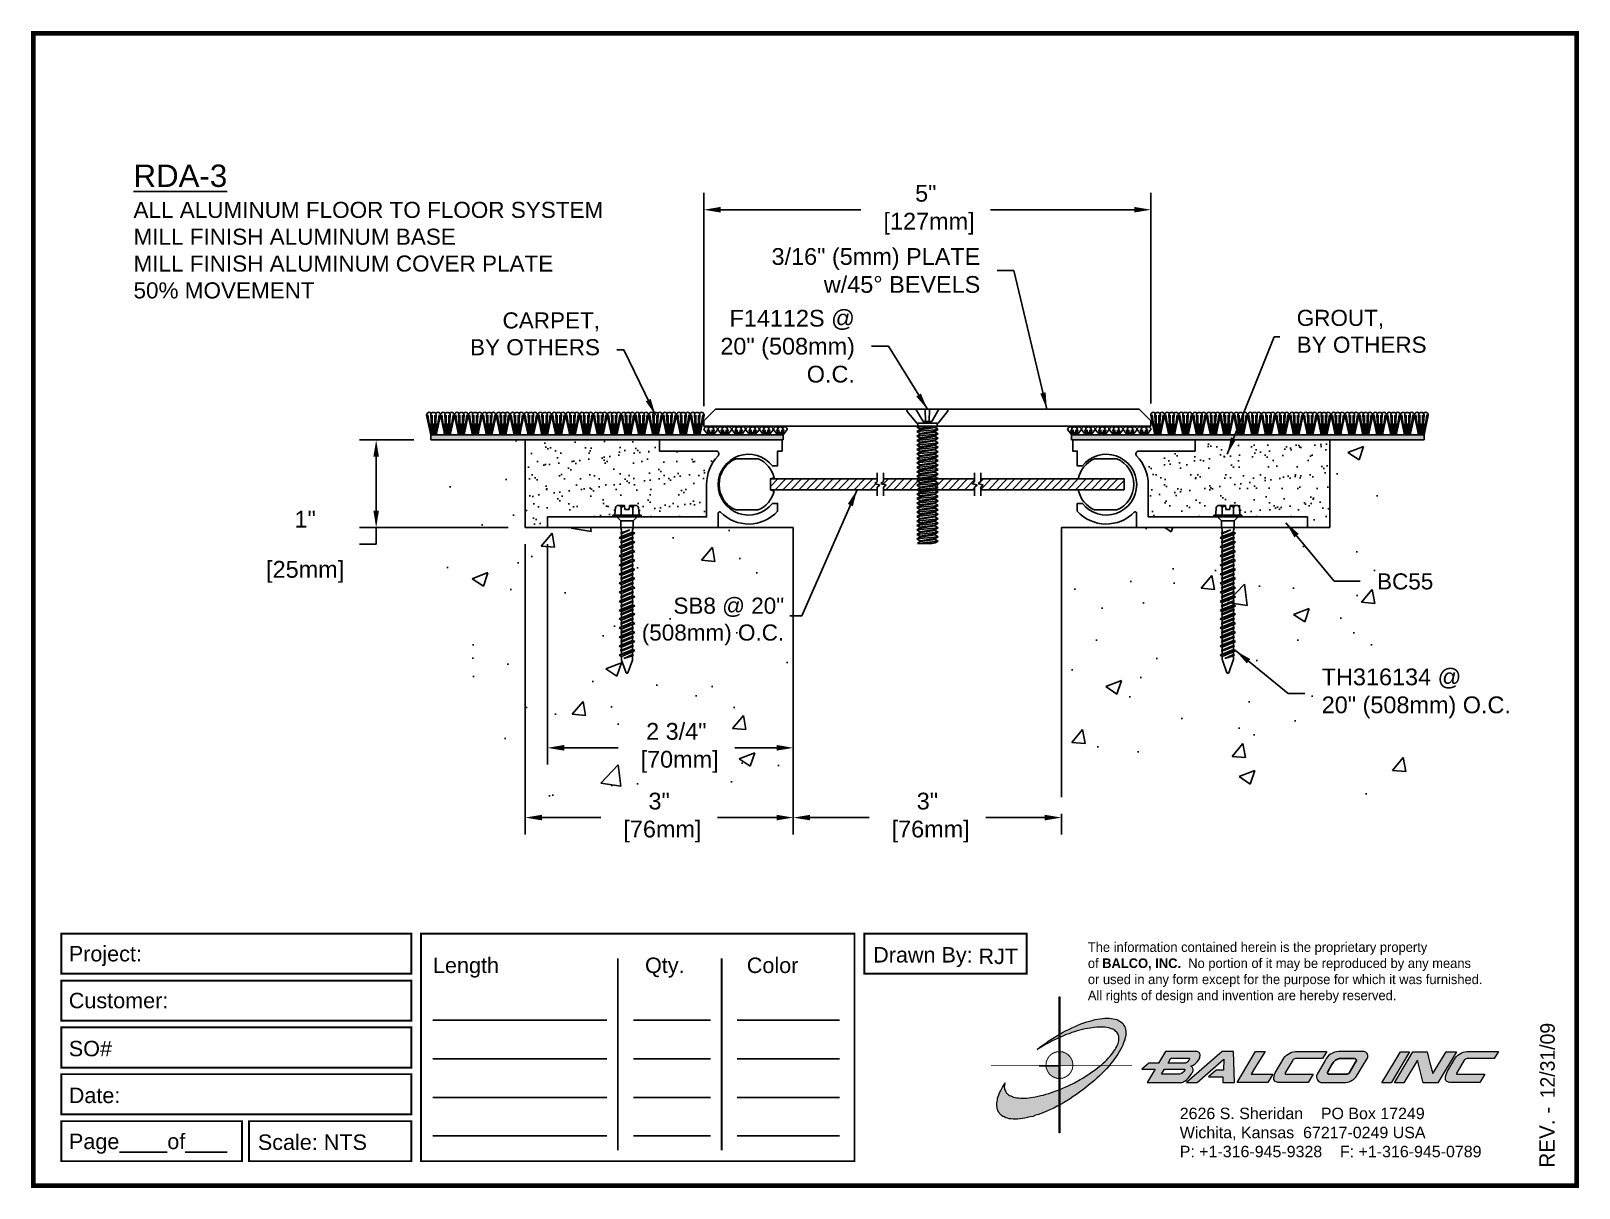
# Paper-space layout 'Layout1' of a CAD drawing. Header units: inches. Extents: x 0 to 10, y 0 to 7.5.
# The model-space entities are those that its viewports show. They can reach past a viewport. Long polylines and large blocks are cut down to what shows.
import ezdxf

# ---------------------------------------------------------------- set-up
doc = ezdxf.new("R2010")
doc.units = ezdxf.units.IN
doc.header["$MEASUREMENT"] = 0
for name, color, linetype in [('Anchors', 4, 'Continuous'), ('Border', 7, 'Continuous'), ('Conditions', 1, 'Continuous'), ('Dimensions', 3, 'Continuous'), ('Metals', 7, 'Continuous'), ('TEXT', 2, 'Continuous')]:
    doc.layers.add(name, color=color, linetype=linetype)
doc.styles.add('ARIAL', font='arial.ttf')
doc.styles.add('Copyright', font='ERASDEMI.TTF')
doc.styles.get("Standard").update_dxf_attribs({"font": 'arial.ttf'})
doc.dimstyles.new('Arial', dxfattribs={"dimtxt": 0.1875, "dimasz": 0.1875, "dimexe": 0.1875, "dimexo": 0.1875, "dimgap": 0.1875, "dimtad": 0, "dimtih": 1, "dimtoh": 1, "dimdec": 4, "dimzin": 3, "dimdsep": 46, "dimlunit": 4, "dimtxsty": 'ARIAL', "dimcen": 0.1875, "dimadec": 0, "dimazin": 0, "dimtfac": 1, "dimtdec": 4, "dimtofl": 0, "dimtmove": 0, "dimatfit": 3, "dimfxl": 0, "dimfrac": 2, "dimtolj": 1, "dimtzin": 0, "dimarcsym": 0})

psp = doc.layouts.get("Layout1")

# ---------------------------------------------------------------- texts
at = {"insert": (6.843, 1.591), "char_height": 0.0625, "width": 50.295, "attachment_point": 1, "style": 'Copyright'}
psp.add_mtext('The information contained herein is the proprietary property\\Pof {\\fEras Bold ITC|b0|i0|c0|p34;BALCO, INC.}  No portion of it may be reproduced by any means\\Por used in any form except for the purpose for which it was furnished.\\PAll rights of design and invention are hereby reserved.', dxfattribs=at)
at = {"layer": 'Border', "insert": (7.438, 0.52), "char_height": 0.074, "width": 2.3438, "attachment_point": 1, "style": 'ARIAL'}
psp.add_mtext('2626 S. Sheridan    PO Box 17249\\PWichita, Kansas  67217-0249 USA \\PP: +1-316-945-9328    F: +1-316-945-0789', dxfattribs=at)

msp = doc.modelspace()

# ---------------------------------------------------------------- texts
at = {"layer": 'TEXT', "insert": (-10.36176, 14.50233), "char_height": 0.25, "width": 5.4375, "attachment_point": 1, "style": 'ARIAL'}
msp.add_mtext('{\\LRDA-3\\P\\H0.72x;\\lALL ALUMINUM FLOOR TO FLOOR SYSTEM MILL FINISH ALUMINUM BASE \\PMILL FINISH ALUMINUM COVER PLATE \\P50% MOVEMENT}', dxfattribs=at)
at = {"layer": 'TEXT', "style": 'ARIAL'}
for s, insert, char_height, attachment_point in [('3/16" (5mm) PLATE\\Pw/45° BEVELS', (-0.89166, 13.31683), 0.1875, 6), ('CARPET,\\PBY OTHERS', (-5.14496, 12.36706), 0.18, 9), ('F14112S @\\P20" (508mm)\\PO.C.', (-2.29404, 12.47024), 0.1875, 6), ('GROUT,\\PBY OTHERS', (2.64714, 12.63696), 0.18, 4), ('BC55', (3.54597, 9.83996), 0.18, 4), ('SB8 @ 20"\\P(508mm) O.C.', (-3.08476, 9.39249), 0.18, 6), ('TH316134 @\\P20" (508mm) O.C.', (2.92689, 8.58879), 0.1875, 4)]:
    msp.add_mtext(s, dxfattribs=dict(at, insert=insert, char_height=char_height, attachment_point=attachment_point))

# ---------------------------------------------------------------- blocks, each defined once
blk = doc.blocks.new('ACADlogo')
h = blk.add_hatch(color=256)
h.paths.add_polyline_path([(-3.346, 1.223), (-3.351, 1.223), (-3.351, 0.979), (-3.346, 0.982)])
h.paths.add_polyline_path([(-3.346, 0.961), (-3.351, 0.959), (-3.351, 0.868), (-3.346, 0.868)])
h.paths.add_polyline_path([(-3.346, 0.777), (-3.351, 0.777), (-3.351, 0.699), (-3.351, 0.695), (-3.35, 0.695), (-3.346, 0.695)])
h.paths.add_polyline_path([(-3.346, 0.864), (-3.346, 0.868), (-3.35, 0.868), (-3.351, 0.868), (-3.351, 0.777), (-3.346, 0.777), (-3.346, 0.778), (-3.348, 0.778)])
h.paths.add_polyline_path([(-3.346, 0.524), (-3.351, 0.521), (-3.351, 0.342), (-3.346, 0.342)])
h.paths.add_polyline_path([(-3.346, 0.695), (-3.351, 0.695), (-3.351, 0.621), (-3.346, 0.623)])
h.paths.add_polyline_path([(-3.346, 0.623), (-3.351, 0.621), (-3.351, 0.521), (-3.346, 0.524)])
h.paths.add_polyline_path([(-3.346, 0.982), (-3.351, 0.979), (-3.351, 0.959), (-3.346, 0.961)])
h = blk.add_hatch(color=175)
h.paths.add_polyline_path([(-3.518, 0.573), (-3.534, 0.571), (-3.548, 0.569), (-3.562, 0.567), (-3.576, 0.567), (-3.589, 0.566), (-3.602, 0.567), (-3.614, 0.568), (-3.625, 0.569), (-3.636, 0.572), (-3.646, 0.574), (-3.656, 0.577), (-3.664, 0.581), (-3.673, 0.585), (-3.679, 0.589), (-3.685, 0.595), (-3.688, 0.598), (-3.691, 0.6), (-3.695, 0.607), (-3.699, 0.614), (-3.703, 0.621), (-3.704, 0.626), (-3.705, 0.631), (-3.706, 0.637), (-3.706, 0.642), (-3.705, 0.648), (-3.705, 0.653), (-3.703, 0.659), (-3.702, 0.665), (-3.71, 0.652), (-3.717, 0.639), (-3.725, 0.626), (-3.731, 0.613), (-3.737, 0.601), (-3.741, 0.589), (-3.746, 0.577), (-3.749, 0.566), (-3.751, 0.555), (-3.753, 0.544), (-3.754, 0.538), (-3.754, 0.533), (-3.755, 0.523), (-3.754, 0.513), (-3.753, 0.508), (-3.752, 0.503), (-3.75, 0.494), (-3.748, 0.486), (-3.743, 0.477), (-3.74, 0.473), (-3.738, 0.469), (-3.734, 0.465), (-3.73, 0.461), (-3.723, 0.455), (-3.715, 0.449), (-3.706, 0.445), (-3.695, 0.44), (-3.685, 0.437), (-3.674, 0.434), (-3.661, 0.432), (-3.648, 0.431), (-3.634, 0.431), (-3.62, 0.431), (-3.604, 0.433), (-3.588, 0.435), (-3.572, 0.438), (-3.556, 0.441), (-3.538, 0.445), (-3.52, 0.449), (-3.503, 0.456), (-3.483, 0.461), (-3.464, 0.469), (-3.445, 0.477), (-3.426, 0.485), (-3.406, 0.494), (-3.385, 0.503), (-3.364, 0.514), (-3.351, 0.521), (-3.351, 0.621), (-3.364, 0.616), (-3.382, 0.609), (-3.4, 0.603), (-3.418, 0.598), (-3.436, 0.592), (-3.453, 0.587), (-3.47, 0.583), (-3.486, 0.579), (-3.503, 0.576)])
h.paths.add_polyline_path([(-3.215, 0.687), (-3.251, 0.667), (-3.289, 0.649), (-3.327, 0.631), (-3.345, 0.623), (-3.346, 0.623), (-3.346, 0.524), (-3.343, 0.525), (-3.323, 0.537), (-3.302, 0.549), (-3.28, 0.563), (-3.259, 0.577), (-3.238, 0.59), (-3.218, 0.605), (-3.198, 0.62), (-3.179, 0.635), (-3.16, 0.65), (-3.141, 0.665), (-3.123, 0.681), (-3.106, 0.696), (-3.089, 0.712), (-3.074, 0.727), (-3.058, 0.743), (-3.043, 0.759), (-3.03, 0.775), (-3.028, 0.777), (-3.085, 0.777), (-3.091, 0.772), (-3.105, 0.761), (-3.118, 0.75), (-3.134, 0.739), (-3.149, 0.729), (-3.165, 0.718), (-3.182, 0.707), (-3.198, 0.697)])
h.paths.add_polyline_path([(-2.921, 1.009), (-2.922, 1.015), (-2.924, 1.02), (-2.926, 1.029), (-2.931, 1.038), (-2.934, 1.043), (-2.936, 1.047), (-2.94, 1.05), (-2.943, 1.054), (-2.951, 1.06), (-2.959, 1.066), (-2.968, 1.071), (-2.978, 1.075), (-2.989, 1.079), (-3, 1.081), (-3.013, 1.083), (-3.026, 1.084), (-3.04, 1.084), (-3.054, 1.084), (-3.07, 1.083), (-3.085, 1.081), (-3.102, 1.079), (-3.118, 1.075), (-3.136, 1.07), (-3.153, 1.066), (-3.171, 1.06), (-3.191, 1.054), (-3.21, 1.047), (-3.229, 1.039), (-3.248, 1.031), (-3.268, 1.022), (-3.289, 1.012), (-3.31, 1.002), (-3.33, 0.991), (-3.346, 0.982), (-3.346, 0.961), (-3.342, 0.962), (-3.323, 0.971), (-3.305, 0.978), (-3.287, 0.984), (-3.268, 0.991), (-3.251, 0.996), (-3.234, 1.002), (-3.216, 1.007), (-3.199, 1.011), (-3.182, 1.015), (-3.167, 1.018), (-3.15, 1.021), (-3.136, 1.023), (-3.121, 1.025), (-3.107, 1.026), (-3.093, 1.026), (-3.079, 1.027), (-3.067, 1.026), (-3.054, 1.026), (-3.043, 1.025), (-3.032, 1.022), (-3.022, 1.02), (-3.013, 1.016), (-3.004, 1.013), (-2.997, 1.009), (-2.989, 1.005), (-2.983, 0.999), (-2.98, 0.996), (-2.978, 0.994), (-2.973, 0.987), (-2.969, 0.981), (-2.967, 0.973), (-2.965, 0.965), (-2.964, 0.957), (-2.964, 0.949), (-2.964, 0.944), (-2.965, 0.94), (-2.967, 0.93), (-2.969, 0.921), (-2.973, 0.911), (-2.978, 0.901), (-2.983, 0.891), (-2.989, 0.881), (-2.996, 0.871), (-3.004, 0.86), (-3.012, 0.849), (-3.021, 0.838), (-3.032, 0.827), (-3.042, 0.816), (-3.053, 0.805), (-3.065, 0.794), (-3.077, 0.783), (-3.085, 0.777), (-3.028, 0.777), (-3.016, 0.791), (-3.004, 0.806), (-2.992, 0.822), (-2.981, 0.837), (-2.971, 0.852), (-2.962, 0.866), (-2.954, 0.882), (-2.946, 0.896), (-2.939, 0.91), (-2.934, 0.924), (-2.929, 0.938), (-2.926, 0.944), (-2.925, 0.951), (-2.922, 0.963), (-2.92, 0.975), (-2.92, 0.982), (-2.919, 0.987), (-2.92, 0.999), (-2.92, 1.005)])
h.paths.add_polyline_path([(-3.372, 0.966), (-3.393, 0.953), (-3.415, 0.94), (-3.435, 0.925), (-3.455, 0.911), (-3.475, 0.897), (-3.494, 0.882), (-3.468, 0.898), (-3.439, 0.915), (-3.41, 0.93), (-3.396, 0.938), (-3.38, 0.945), (-3.351, 0.959), (-3.351, 0.979)])
h = blk.add_hatch(color=256)
h.paths.add_polyline_path([(-3.268, 0.814), (-3.27, 0.819), (-3.273, 0.824), (-3.276, 0.828), (-3.279, 0.833), (-3.282, 0.837), (-3.286, 0.841), (-3.29, 0.845), (-3.294, 0.849), (-3.298, 0.852), (-3.303, 0.855), (-3.308, 0.858), (-3.313, 0.86), (-3.318, 0.863), (-3.323, 0.864), (-3.328, 0.866), (-3.334, 0.867), (-3.339, 0.868), (-3.345, 0.868), (-3.346, 0.868), (-3.346, 0.777), (-3.335, 0.777), (-3.262, 0.777), (-3.262, 0.781), (-3.262, 0.787), (-3.263, 0.792), (-3.264, 0.798), (-3.265, 0.803), (-3.266, 0.808)])
h.paths.add_polyline_path([(-3.351, 0.777), (-3.436, 0.777), (-3.435, 0.773), (-3.435, 0.768), (-3.434, 0.762), (-3.432, 0.757), (-3.431, 0.752), (-3.428, 0.747), (-3.426, 0.742), (-3.423, 0.737), (-3.42, 0.732), (-3.417, 0.728), (-3.414, 0.723), (-3.41, 0.719), (-3.406, 0.716), (-3.401, 0.712), (-3.397, 0.709), (-3.392, 0.706), (-3.387, 0.704), (-3.382, 0.701), (-3.377, 0.699), (-3.372, 0.698), (-3.367, 0.696), (-3.361, 0.695), (-3.356, 0.695), (-3.351, 0.695)])
h.paths.add_polyline_path([(-3.346, 0.868), (-3.35, 0.868), (-3.351, 0.868), (-3.351, 0.777), (-3.346, 0.777)])
h = blk.add_hatch(color=256)
h.paths.add_polyline_path([(-2.438, 0.844, 0.412988), (-2.461, 0.869), (-2.663, 0.869), (-2.707, 0.794), (-2.771, 0.794), (-2.815, 0.755), (-2.73, 0.755), (-2.781, 0.668), (-2.563, 0.668, 0.107996), (-2.538, 0.677, 0.108939), (-2.494, 0.724, 0.080345), (-2.483, 0.745, 0.419497), (-2.499, 0.773, 0.149928), (-2.447, 0.815, 0.134283)])
h.paths.add_polyline_path([(-2.507, 0.821, -0.209012), (-2.532, 0.794), (-2.538, 0.794), (-2.646, 0.794), (-2.627, 0.825), (-2.51, 0.825, -0.56619)], flags=16)
h.paths.add_polyline_path([(-2.538, 0.75, -0.241309), (-2.569, 0.722), (-2.688, 0.722), (-2.669, 0.755), (-2.541, 0.755, -0.56619)], flags=16)
for points in [[(-2.285, 0.819), (-2.287, 0.748), (-2.335, 0.748), (-2.383, 0.705), (-2.29, 0.705), (-2.292, 0.668), (-2.215, 0.668), (-2.221, 0.869), (-2.295, 0.869), (-2.527, 0.668), (-2.458, 0.668)], [(-2.018, 0.869), (-2.079, 0.869), (-2.198, 0.668), (-2, 0.668), (-1.968, 0.722), (-2.107, 0.722), (-2.085, 0.759), (-2.064, 0.794)], [(-1.617, 0.869), (-1.807, 0.869, 0.270182), (-1.896, 0.825), (-1.946, 0.742, 0.109019), (-1.961, 0.695, 0.340665), (-1.945, 0.672, 0.129907), (-1.923, 0.668), (-1.738, 0.668), (-1.706, 0.722), (-1.878, 0.722), (-1.882, 0.722, -0.601242), (-1.887, 0.731), (-1.838, 0.813, -0.253048), (-1.821, 0.823), (-1.645, 0.823)], [(-1.083, 0.867), (-1.14, 0.867), (-1.261, 0.667), (-1.26, 0.667), (-1.202, 0.667)], [(-0.96, 0.83), (-0.969, 0.867), (-1.061, 0.867), (-1.179, 0.667), (-1.12, 0.667), (-1.031, 0.812), (-0.995, 0.667), (-0.9, 0.667), (-0.778, 0.867), (-0.846, 0.867), (-0.931, 0.727), (-0.951, 0.795)], [(-0.507, 0.869), (-0.697, 0.869, 0.270182), (-0.786, 0.825), (-0.836, 0.742, 0.109019), (-0.85, 0.695, 0.340665), (-0.835, 0.672, 0.129907), (-0.812, 0.668), (-0.628, 0.668), (-0.595, 0.722), (-0.768, 0.722), (-0.772, 0.722, -0.601242), (-0.777, 0.731), (-0.728, 0.813, -0.253048), (-0.71, 0.823), (-0.534, 0.823)], [(-3.346, 0.623), (-3.351, 0.621), (-3.351, 0.521), (-3.346, 0.524)]]:
    blk.add_hatch(color=256).paths.add_polyline_path(points)
h = blk.add_hatch(color=256)
h.paths.add_polyline_path([(-1.377, 0.868), (-1.383, 0.868), (-1.383, 0.868), (-1.44, 0.868), (-1.492, 0.868), (-1.541, 0.868, 0.297712), (-1.628, 0.811), (-1.68, 0.723, 0.585116), (-1.646, 0.668), (-1.506, 0.668, 0.210586), (-1.429, 0.703), (-1.415, 0.726), (-1.389, 0.769), (-1.352, 0.831, 0.4352)])
h.paths.add_polyline_path([(-1.437, 0.823, -0.603783), (-1.428, 0.805), (-1.431, 0.801), (-1.434, 0.796), (-1.438, 0.789), (-1.474, 0.728, -0.229001), (-1.489, 0.722), (-1.494, 0.722), (-1.501, 0.722), (-1.597, 0.722), (-1.604, 0.722, -0.492401), (-1.613, 0.734), (-1.601, 0.757), (-1.591, 0.775), (-1.582, 0.791, -0.238368), (-1.535, 0.823)], flags=16)
for q in [(-3.48, 0.777), (-3.351, 0.642)]:
    blk.add_line((-3.351, 0.777), q)
at = {"color": 7, "lineweight": 0}
for points in [[(-3.351, 1.223), (-3.346, 1.223), (-3.346, 0.342), (-3.351, 0.342), (-3.351, 1.223)], [(-2.292, 0.668), (-2.215, 0.668), (-2.221, 0.869), (-2.295, 0.869), (-2.527, 0.668), (-2.458, 0.668), (-2.285, 0.819), (-2.287, 0.748), (-2.286, 0.748), (-2.335, 0.748), (-2.383, 0.705), (-2.29, 0.705), (-2.292, 0.668), (-2.292, 0.668)], [(-2.198, 0.668), (-2.079, 0.869), (-2.018, 0.869), (-2.064, 0.794), (-2.085, 0.759), (-2.107, 0.722), (-1.968, 0.722), (-2, 0.668), (-2.198, 0.668), (-2.198, 0.668)], [(-1.383, 0.868), (-1.383, 0.868)], [(-1.261, 0.667), (-1.14, 0.867), (-1.083, 0.867), (-1.202, 0.667), (-1.26, 0.667), (-1.261, 0.667), (-1.261, 0.667)], [(-0.9, 0.667), (-0.995, 0.667), (-1.031, 0.812), (-1.12, 0.667), (-1.179, 0.667), (-1.061, 0.867), (-0.969, 0.867), (-0.96, 0.83), (-0.951, 0.795), (-0.931, 0.727), (-0.846, 0.867), (-0.778, 0.867), (-0.9, 0.667), (-0.9, 0.667)]]:
    blk.add_lwpolyline(points, dxfattribs=at)
at = {"color": 175, "lineweight": 0}
blk.add_lwpolyline([(-2.926, 1.029), (-2.924, 1.02), (-2.922, 1.015), (-2.921, 1.009), (-2.92, 1.005), (-2.92, 0.999), (-2.919, 0.987), (-2.92, 0.982), (-2.92, 0.975), (-2.922, 0.963), (-2.925, 0.951), (-2.926, 0.944), (-2.929, 0.938), (-2.934, 0.924), (-2.939, 0.91), (-2.946, 0.896), (-2.954, 0.882), (-2.962, 0.866), (-2.971, 0.852), (-2.981, 0.837), (-2.992, 0.822), (-3.004, 0.806), (-3.016, 0.791), (-3.03, 0.775), (-3.043, 0.759), (-3.058, 0.743), (-3.074, 0.727), (-3.089, 0.712), (-3.106, 0.696), (-3.123, 0.681), (-3.141, 0.665), (-3.16, 0.65), (-3.179, 0.635), (-3.198, 0.62), (-3.218, 0.605), (-3.238, 0.59), (-3.259, 0.577), (-3.28, 0.563), (-3.302, 0.549), (-3.323, 0.537), (-3.343, 0.525), (-3.364, 0.514), (-3.385, 0.503), (-3.406, 0.494), (-3.426, 0.485), (-3.445, 0.477), (-3.464, 0.469), (-3.483, 0.461), (-3.503, 0.456), (-3.52, 0.449), (-3.538, 0.445), (-3.556, 0.441), (-3.572, 0.438), (-3.588, 0.435), (-3.604, 0.433), (-3.62, 0.431), (-3.634, 0.431), (-3.648, 0.431), (-3.661, 0.432), (-3.674, 0.434), (-3.685, 0.437), (-3.695, 0.44), (-3.706, 0.445), (-3.715, 0.449), (-3.723, 0.455), (-3.73, 0.461), (-3.734, 0.465), (-3.738, 0.469), (-3.74, 0.473), (-3.743, 0.477), (-3.748, 0.486), (-3.75, 0.494), (-3.752, 0.503), (-3.753, 0.508), (-3.754, 0.513), (-3.755, 0.523), (-3.754, 0.533), (-3.754, 0.538), (-3.753, 0.544), (-3.751, 0.555), (-3.749, 0.566), (-3.746, 0.577), (-3.741, 0.589), (-3.737, 0.601), (-3.731, 0.613), (-3.725, 0.626), (-3.717, 0.639), (-3.71, 0.652), (-3.702, 0.665), (-3.703, 0.659), (-3.705, 0.653), (-3.705, 0.648), (-3.706, 0.642), (-3.706, 0.637), (-3.705, 0.631), (-3.704, 0.626), (-3.703, 0.621), (-3.699, 0.614), (-3.695, 0.607), (-3.691, 0.6), (-3.688, 0.598), (-3.685, 0.595), (-3.679, 0.589), (-3.673, 0.585), (-3.664, 0.581), (-3.656, 0.577), (-3.646, 0.574), (-3.636, 0.572), (-3.625, 0.569), (-3.614, 0.568), (-3.602, 0.567), (-3.589, 0.566), (-3.576, 0.567), (-3.562, 0.567), (-3.548, 0.569), (-3.534, 0.571), (-3.518, 0.573), (-3.503, 0.576), (-3.486, 0.579), (-3.47, 0.583), (-3.453, 0.587), (-3.436, 0.592), (-3.418, 0.598), (-3.4, 0.603), (-3.382, 0.609), (-3.364, 0.616), (-3.345, 0.623), (-3.327, 0.631), (-3.289, 0.649), (-3.251, 0.667), (-3.215, 0.687), (-3.198, 0.697), (-3.182, 0.707), (-3.165, 0.718), (-3.149, 0.729), (-3.134, 0.739), (-3.118, 0.75), (-3.105, 0.761), (-3.091, 0.772), (-3.077, 0.783), (-3.065, 0.794), (-3.053, 0.805), (-3.042, 0.816), (-3.032, 0.827), (-3.021, 0.838), (-3.012, 0.849), (-3.004, 0.86), (-2.996, 0.871), (-2.989, 0.881), (-2.983, 0.891), (-2.978, 0.901), (-2.973, 0.911), (-2.969, 0.921), (-2.967, 0.93), (-2.965, 0.94), (-2.964, 0.944), (-2.964, 0.949), (-2.964, 0.957), (-2.965, 0.965), (-2.967, 0.973), (-2.969, 0.981), (-2.973, 0.987), (-2.978, 0.994), (-2.98, 0.996), (-2.983, 0.999), (-2.989, 1.005), (-2.997, 1.009), (-3.004, 1.013), (-3.013, 1.016), (-3.022, 1.02), (-3.032, 1.022), (-3.043, 1.025), (-3.054, 1.026), (-3.067, 1.026), (-3.079, 1.027), (-3.093, 1.026), (-3.107, 1.026), (-3.121, 1.025), (-3.136, 1.023), (-3.15, 1.021), (-3.167, 1.018), (-3.182, 1.015), (-3.199, 1.011), (-3.216, 1.007), (-3.234, 1.002), (-3.251, 0.996), (-3.268, 0.991), (-3.287, 0.984), (-3.305, 0.978), (-3.323, 0.971), (-3.342, 0.962), (-3.38, 0.945), (-3.396, 0.938), (-3.41, 0.93), (-3.439, 0.915), (-3.468, 0.898), (-3.494, 0.882), (-3.475, 0.897), (-3.455, 0.911), (-3.435, 0.925), (-3.415, 0.94), (-3.393, 0.953), (-3.372, 0.966), (-3.351, 0.979), (-3.33, 0.991), (-3.31, 1.002), (-3.289, 1.012), (-3.268, 1.022), (-3.248, 1.031), (-3.229, 1.039), (-3.21, 1.047), (-3.191, 1.054), (-3.171, 1.06), (-3.153, 1.066), (-3.136, 1.07), (-3.118, 1.075), (-3.102, 1.079), (-3.085, 1.081), (-3.07, 1.083), (-3.054, 1.084), (-3.04, 1.084), (-3.026, 1.084), (-3.013, 1.083), (-3, 1.081), (-2.989, 1.079), (-2.978, 1.075), (-2.968, 1.071), (-2.959, 1.066), (-2.951, 1.06), (-2.943, 1.054), (-2.94, 1.05), (-2.936, 1.047), (-2.934, 1.043), (-2.931, 1.038), (-2.926, 1.029), (-2.926, 1.029)], dxfattribs=at)
at = {"color": 7, "lineweight": 0, "const_width": 0.0064}
blk.add_lwpolyline([(-3.262, 0.781), (-3.262, 0.787), (-3.263, 0.792), (-3.264, 0.798), (-3.265, 0.803), (-3.266, 0.808), (-3.268, 0.814), (-3.27, 0.819), (-3.273, 0.824), (-3.276, 0.828), (-3.279, 0.833), (-3.282, 0.837), (-3.286, 0.841), (-3.29, 0.845), (-3.294, 0.849), (-3.298, 0.852), (-3.303, 0.855), (-3.308, 0.858), (-3.313, 0.86), (-3.318, 0.863), (-3.323, 0.864), (-3.328, 0.866), (-3.334, 0.867), (-3.339, 0.868), (-3.345, 0.868), (-3.35, 0.868), (-3.356, 0.868), (-3.361, 0.867), (-3.367, 0.866), (-3.372, 0.865), (-3.377, 0.863), (-3.382, 0.862), (-3.387, 0.859), (-3.392, 0.857), (-3.397, 0.854), (-3.401, 0.851), (-3.406, 0.847), (-3.41, 0.843), (-3.414, 0.839), (-3.417, 0.835), (-3.42, 0.831), (-3.423, 0.826), (-3.426, 0.821), (-3.428, 0.816), (-3.431, 0.811), (-3.432, 0.806), (-3.434, 0.801), (-3.435, 0.795), (-3.435, 0.79), (-3.436, 0.784), (-3.436, 0.779), (-3.435, 0.773), (-3.435, 0.768), (-3.434, 0.762), (-3.432, 0.757), (-3.431, 0.752), (-3.428, 0.747), (-3.426, 0.742), (-3.423, 0.737), (-3.42, 0.732), (-3.417, 0.728), (-3.414, 0.723), (-3.41, 0.719), (-3.406, 0.716), (-3.401, 0.712), (-3.397, 0.709), (-3.392, 0.706), (-3.387, 0.704), (-3.382, 0.701), (-3.377, 0.699), (-3.372, 0.698), (-3.367, 0.696), (-3.361, 0.695), (-3.356, 0.695), (-3.35, 0.695), (-3.345, 0.695), (-3.339, 0.695), (-3.334, 0.696), (-3.328, 0.697), (-3.323, 0.698), (-3.318, 0.7), (-3.313, 0.702), (-3.308, 0.705), (-3.303, 0.708), (-3.298, 0.711), (-3.294, 0.714), (-3.29, 0.718), (-3.286, 0.721), (-3.282, 0.726), (-3.279, 0.73), (-3.276, 0.734), (-3.273, 0.739), (-3.27, 0.744), (-3.268, 0.749), (-3.266, 0.754), (-3.265, 0.76), (-3.264, 0.765), (-3.263, 0.77), (-3.262, 0.776), (-3.262, 0.781)], dxfattribs=at)
at = {"color": 7, "lineweight": 0}
for points in [[(-2.447, 0.815, 0.130368), (-2.438, 0.843, 0.448367), (-2.463, 0.869), (-2.663, 0.869), (-2.707, 0.794), (-2.771, 0.794), (-2.815, 0.755), (-2.73, 0.755), (-2.781, 0.668), (-2.563, 0.668, 0.107996), (-2.538, 0.677, 0.108939), (-2.494, 0.724, 0.077395), (-2.484, 0.744, 0.430878), (-2.499, 0.773, 0.149928)], [(-2.507, 0.821, -0.209012), (-2.532, 0.794), (-2.538, 0.794), (-2.646, 0.794), (-2.627, 0.825), (-2.512, 0.825), (-2.509, 0.825, -0.531288)], [(-1.838, 0.813), (-1.887, 0.731, 0.587385), (-1.882, 0.722), (-1.878, 0.722), (-1.706, 0.722), (-1.738, 0.668), (-1.923, 0.668, -0.129907), (-1.945, 0.672, -0.349839), (-1.961, 0.696, -0.107341), (-1.946, 0.742), (-1.896, 0.825, -0.270182), (-1.807, 0.869), (-1.617, 0.869), (-1.645, 0.823), (-1.821, 0.823, 0.252436)], [(-1.68, 0.723, 0.585116), (-1.646, 0.668), (-1.506, 0.668, 0.210586), (-1.429, 0.703), (-1.415, 0.726), (-1.389, 0.769), (-1.352, 0.831, 0.4352), (-1.377, 0.868), (-1.383, 0.868), (-1.383, 0.868), (-1.44, 0.868), (-1.492, 0.868), (-1.541, 0.868, 0.297712), (-1.628, 0.811)], [(-0.728, 0.813), (-0.777, 0.731, 0.587385), (-0.772, 0.722), (-0.768, 0.722), (-0.595, 0.722), (-0.628, 0.668), (-0.812, 0.668, -0.129907), (-0.835, 0.672, -0.349839), (-0.85, 0.696, -0.107341), (-0.836, 0.742), (-0.786, 0.825, -0.270182), (-0.697, 0.869), (-0.507, 0.869), (-0.534, 0.823), (-0.71, 0.823, 0.252436)], [(-2.569, 0.722), (-2.688, 0.722), (-2.669, 0.755), (-2.543, 0.755), (-2.54, 0.755, -0.531288), (-2.538, 0.75, -0.241309)]]:
    blk.add_lwpolyline(points, format="xyb", close=True, dxfattribs=at)
blk.add_lwpolyline([(-1.437, 0.823), (-1.535, 0.823, 0.238368), (-1.582, 0.791), (-1.591, 0.775), (-1.601, 0.757), (-1.613, 0.734, 0.490298), (-1.604, 0.722), (-1.597, 0.722), (-1.501, 0.722), (-1.494, 0.722), (-1.489, 0.722, 0.229001), (-1.474, 0.728), (-1.438, 0.789), (-1.434, 0.796), (-1.431, 0.801), (-1.428, 0.805, 0.603783)], format="xyb", close=True)
blk.add_lwpolyline([(-2.879, 0.777, 0.00455, 0.00455, 0), (-3.791, 0.777, 0.00183, 0.00183, 0), (-3.791, 0.777, 0.00183, 0.00183, 0)], format="xyseb", dxfattribs=at)
blk = doc.blocks.new('Quantity Data')
at = {"layer": 'Border', "color": 253}
for p, q in [((2.755, 1.254), (3.881, 1.254)), ((4.054, 1.254), (4.553, 1.254)), ((4.725, 1.254), (5.389, 1.254)), ((2.755, 1.004), (3.881, 1.004)), ((4.054, 1.004), (4.553, 1.004)), ((4.725, 1.004), (5.389, 1.004)), ((2.755, 0.754), (3.881, 0.754)), ((4.054, 0.754), (4.553, 0.754)), ((4.725, 0.754), (5.389, 0.754)), ((2.755, 0.504), (3.881, 0.504)), ((4.054, 0.504), (4.553, 0.504)), ((4.725, 0.504), (5.389, 0.504))]:
    blk.add_line(p, q, dxfattribs=at)
at = {"layer": 'Border', "const_width": 0.0125}
blk.add_lwpolyline([(5.485, 0.341), (2.678, 0.341), (2.678, 1.813), (5.485, 1.813)], close=True, dxfattribs=at)
for points in [[(3.953, 1.653), (3.953, 0.412)], [(4.625, 1.653), (4.625, 0.412)]]:
    blk.add_lwpolyline(points, dxfattribs=at)
at = {"layer": 'Border', "style": 'ARIAL'}
for s, p in [('Length', (2.756, 1.559)), ('Qty.', (4.129, 1.559)), ('Color', (4.788, 1.559))]:
    blk.add_text(s, height=0.1, dxfattribs=at).set_placement(p)
blk = doc.blocks.new('Drawn By')
at = {"layer": 'Border', "const_width": 0.0125}
blk.add_lwpolyline([(5.38, 1.813), (6.432, 1.813), (6.432, 1.554), (5.38, 1.554)], close=True, dxfattribs=at)
at = {"layer": 'Border', "style": 'ARIAL'}
blk.add_text('Drawn By: ', height=0.1, dxfattribs=at).set_placement((5.438, 1.627))
blk.add_attdef('XXX', (6.12, 1.617), '', height=0.1, dxfattribs=at)
blk = doc.blocks.new('Project Info')
at = {"layer": 'Border', "const_width": 0.0125}
for points in [[(0.182, 1.813), (2.448, 1.813), (2.448, 1.554), (0.182, 1.554)], [(0.182, 1.51), (2.448, 1.51), (2.448, 1.251), (0.182, 1.251)], [(0.182, 1.207), (2.448, 1.207), (2.448, 0.947), (0.182, 0.947)], [(0.182, 0.904), (2.448, 0.904), (2.448, 0.644), (0.182, 0.644)], [(0.182, 0.6), (1.352, 0.6), (1.352, 0.341), (0.182, 0.341)], [(1.396, 0.6), (2.448, 0.6), (2.448, 0.341), (1.396, 0.341)]]:
    blk.add_lwpolyline(points, close=True, dxfattribs=at)
at = {"layer": 'Border', "style": 'ARIAL'}
for s, p in [('Project:', (0.23, 1.634)), ('Customer:', (0.23, 1.331)), ('SO#', (0.23, 1.02)), ('Date:', (0.23, 0.717)), ('Page%%u        %%uof%%u       ', (0.231, 0.419)), ('Scale: NTS', (1.454, 0.414))]:
    blk.add_text(s, height=0.1, dxfattribs=at).set_placement(p)
blk = doc.blocks.new('REV')
at = {"style": 'Copyright'}
blk.add_text('REV. -', height=0.1, rotation=90, dxfattribs=at).set_placement((-0.142, 0.117))
at = {"style": 'Copyright', "flags": 4}
blk.add_attdef('REVISIONDATE', (-0.142, 0.566), '', height=0.0938, rotation=90, dxfattribs=at)
blk = doc.blocks.new('F14112S')
for p, q in [((-0.214, 0), (0.214, 0)), ((-0.128, 0), (-0.047, -0.137)), ((-0.025, 0), (-0.02, -0.137)), ((0.025, 0), (0.02, -0.137)), ((0.128, 0), (0.048, -0.137)), ((-0.119, -0.155), (-0.226, -0.024)), ((-0.119, -0.155), (0.119, -0.155)), ((-0.108, -0.155), (-0.108, -0.195)), ((0.048, -0.137), (-0.047, -0.137)), ((0.108, -0.155), (0.108, -0.195)), ((0.119, -0.155), (0.226, -0.024)), ((-0.119, -0.2), (-0.108, -0.195)), ((-0.119, -0.2), (-0.068, -0.195)), ((-0.119, -0.2), (-0.085, -0.22)), ((-0.119, -0.25), (0.119, -0.225)), ((-0.119, -0.25), (-0.085, -0.23)), ((-0.119, -0.25), (-0.085, -0.27)), ((-0.119, -0.3), (0.119, -0.275)), ((-0.119, -0.3), (-0.085, -0.28)), ((-0.119, -0.3), (-0.085, -0.32)), ((-0.119, -0.35), (0.119, -0.325)), ((-0.119, -0.35), (-0.085, -0.33)), ((0.108, -0.195), (-0.108, -0.195)), ((-0.085, -0.22), (0.085, -0.195)), ((-0.085, -0.23), (0.085, -0.205)), ((-0.085, -0.22), (-0.085, -0.23)), ((-0.085, -0.27), (0.085, -0.245)), ((-0.085, -0.28), (0.085, -0.255)), ((-0.085, -0.27), (-0.085, -0.28)), ((-0.085, -0.32), (0.085, -0.295)), ((-0.085, -0.33), (0.085, -0.305)), ((-0.085, -0.32), (-0.085, -0.33)), ((-0.085, -0.37), (0.085, -0.345)), ((0.108, -0.195), (0.085, -0.205)), ((0.119, -0.225), (0.085, -0.205)), ((0.119, -0.225), (0.085, -0.245)), ((0.085, -0.245), (0.085, -0.255)), ((0.119, -0.275), (0.085, -0.255)), ((0.119, -0.275), (0.085, -0.295)), ((0.085, -0.295), (0.085, -0.305)), ((0.119, -0.325), (0.085, -0.305)), ((0.119, -0.325), (0.085, -0.345)), ((0.085, -0.345), (0.085, -0.355)), ((-0.119, -0.35), (-0.085, -0.37)), ((-0.119, -0.4), (0.119, -0.375)), ((-0.119, -0.4), (-0.085, -0.38)), ((-0.119, -0.4), (-0.085, -0.42)), ((-0.119, -0.45), (0.119, -0.425)), ((-0.119, -0.45), (-0.085, -0.43)), ((-0.119, -0.45), (-0.085, -0.47)), ((-0.119, -0.5), (0.119, -0.475)), ((-0.119, -0.5), (-0.085, -0.48)), ((-0.119, -0.5), (-0.085, -0.52)), ((-0.085, -0.38), (0.085, -0.355)), ((-0.085, -0.37), (-0.085, -0.38)), ((-0.085, -0.42), (0.085, -0.395)), ((-0.085, -0.43), (0.085, -0.405)), ((-0.085, -0.42), (-0.085, -0.43)), ((-0.085, -0.47), (0.085, -0.445)), ((-0.085, -0.48), (0.085, -0.455)), ((-0.085, -0.47), (-0.085, -0.48)), ((-0.085, -0.52), (0.085, -0.495)), ((-0.085, -0.53), (0.085, -0.505)), ((0.119, -0.375), (0.085, -0.355)), ((0.119, -0.375), (0.085, -0.395)), ((0.085, -0.395), (0.085, -0.405)), ((0.119, -0.425), (0.085, -0.405)), ((0.119, -0.425), (0.085, -0.445)), ((0.085, -0.445), (0.085, -0.455)), ((0.119, -0.475), (0.085, -0.455)), ((0.119, -0.475), (0.085, -0.495)), ((0.085, -0.495), (0.085, -0.505)), ((0.119, -0.525), (0.085, -0.505)), ((-0.119, -0.55), (0.119, -0.525)), ((-0.119, -0.55), (-0.085, -0.53)), ((-0.119, -0.55), (-0.085, -0.57)), ((-0.119, -0.6), (0.119, -0.575)), ((-0.119, -0.6), (-0.085, -0.58)), ((-0.119, -0.6), (-0.085, -0.62)), ((-0.119, -0.65), (0.119, -0.625)), ((-0.119, -0.65), (-0.085, -0.63)), ((-0.119, -0.65), (-0.085, -0.67)), ((-0.119, -0.7), (0.119, -0.675)), ((-0.119, -0.7), (-0.085, -0.68)), ((-0.085, -0.52), (-0.085, -0.53)), ((-0.085, -0.57), (0.085, -0.545)), ((-0.085, -0.58), (0.085, -0.555)), ((-0.085, -0.57), (-0.085, -0.58)), ((-0.085, -0.62), (0.085, -0.595)), ((-0.085, -0.63), (0.085, -0.605)), ((-0.085, -0.62), (-0.085, -0.63)), ((-0.085, -0.67), (0.085, -0.645)), ((-0.085, -0.68), (0.085, -0.655)), ((-0.085, -0.67), (-0.085, -0.68)), ((0.119, -0.525), (0.085, -0.545)), ((0.085, -0.545), (0.085, -0.555)), ((0.119, -0.575), (0.085, -0.555)), ((0.119, -0.575), (0.085, -0.595)), ((0.085, -0.595), (0.085, -0.605)), ((0.119, -0.625), (0.085, -0.605)), ((0.119, -0.625), (0.085, -0.645)), ((0.085, -0.645), (0.085, -0.655)), ((0.119, -0.675), (0.085, -0.655)), ((0.119, -0.675), (0.085, -0.695)), ((-0.119, -0.7), (-0.085, -0.72)), ((-0.119, -0.75), (0.119, -0.725)), ((-0.119, -0.75), (-0.085, -0.73)), ((-0.119, -0.75), (-0.085, -0.77)), ((-0.119, -0.8), (0.119, -0.775)), ((-0.119, -0.8), (-0.085, -0.78)), ((-0.119, -0.8), (-0.085, -0.82)), ((-0.119, -0.85), (0.119, -0.825)), ((-0.119, -0.85), (-0.085, -0.83)), ((-0.119, -0.85), (-0.085, -0.87)), ((-0.085, -0.72), (0.085, -0.695)), ((-0.085, -0.73), (0.085, -0.705)), ((-0.085, -0.72), (-0.085, -0.73)), ((-0.085, -0.77), (0.085, -0.745)), ((-0.085, -0.78), (0.085, -0.755)), ((-0.085, -0.77), (-0.085, -0.78)), ((-0.085, -0.82), (0.085, -0.795)), ((-0.085, -0.83), (0.085, -0.805)), ((-0.085, -0.82), (-0.085, -0.83)), ((-0.085, -0.87), (0.085, -0.845)), ((-0.085, -0.88), (0.085, -0.855)), ((0.085, -0.695), (0.085, -0.705)), ((0.119, -0.725), (0.085, -0.705)), ((0.119, -0.725), (0.085, -0.745)), ((0.085, -0.745), (0.085, -0.755)), ((0.119, -0.775), (0.085, -0.755)), ((0.119, -0.775), (0.085, -0.795)), ((0.085, -0.795), (0.085, -0.805)), ((0.119, -0.825), (0.085, -0.805)), ((0.119, -0.825), (0.085, -0.845)), ((0.085, -0.845), (0.085, -0.855)), ((0.119, -0.875), (0.085, -0.855)), ((-0.119, -0.9), (0.119, -0.875)), ((-0.119, -0.9), (-0.085, -0.88)), ((-0.119, -0.9), (-0.085, -0.92)), ((-0.119, -0.95), (0.119, -0.925)), ((-0.119, -0.95), (-0.085, -0.93)), ((-0.119, -0.95), (-0.085, -0.97)), ((-0.119, -1), (0.119, -0.975)), ((-0.119, -1), (-0.085, -0.98)), ((-0.119, -1), (-0.085, -1.02)), ((-0.119, -1.05), (0.119, -1.025)), ((-0.119, -1.05), (-0.085, -1.03)), ((-0.085, -0.87), (-0.085, -0.88)), ((-0.085, -0.92), (0.085, -0.895)), ((-0.085, -0.93), (0.085, -0.905)), ((-0.085, -0.92), (-0.085, -0.93)), ((-0.085, -0.97), (0.085, -0.945)), ((-0.085, -0.98), (0.085, -0.955)), ((-0.085, -0.97), (-0.085, -0.98)), ((-0.085, -1.02), (0.085, -0.995)), ((-0.085, -1.03), (0.085, -1.005)), ((-0.085, -1.02), (-0.085, -1.03)), ((0.119, -0.875), (0.085, -0.895)), ((0.085, -0.895), (0.085, -0.905)), ((0.119, -0.925), (0.085, -0.905)), ((0.119, -0.925), (0.085, -0.945)), ((0.085, -0.945), (0.085, -0.955)), ((0.119, -0.975), (0.085, -0.955)), ((0.119, -0.975), (0.085, -0.995)), ((0.085, -0.995), (0.085, -1.005)), ((0.119, -1.025), (0.085, -1.005)), ((0.119, -1.025), (0.085, -1.045)), ((-0.119, -1.05), (-0.085, -1.07)), ((-0.119, -1.1), (0.119, -1.075)), ((-0.119, -1.1), (-0.085, -1.08)), ((-0.119, -1.1), (-0.085, -1.12)), ((-0.119, -1.15), (0.119, -1.125)), ((-0.119, -1.15), (-0.085, -1.13)), ((-0.119, -1.15), (-0.085, -1.17)), ((-0.119, -1.2), (0.119, -1.175)), ((-0.119, -1.2), (-0.085, -1.18)), ((-0.119, -1.2), (-0.085, -1.22)), ((-0.085, -1.07), (0.085, -1.045)), ((-0.085, -1.08), (0.085, -1.055)), ((-0.085, -1.07), (-0.085, -1.08)), ((-0.085, -1.12), (0.085, -1.095)), ((-0.085, -1.13), (0.085, -1.105)), ((-0.085, -1.12), (-0.085, -1.13)), ((-0.085, -1.17), (0.085, -1.145)), ((-0.085, -1.18), (0.085, -1.155)), ((-0.085, -1.17), (-0.085, -1.18)), ((-0.085, -1.22), (0.085, -1.195)), ((-0.085, -1.23), (0.085, -1.205)), ((0.085, -1.045), (0.085, -1.055)), ((0.119, -1.075), (0.085, -1.055)), ((0.119, -1.075), (0.085, -1.095)), ((0.085, -1.095), (0.085, -1.105)), ((0.119, -1.125), (0.085, -1.105)), ((0.119, -1.125), (0.085, -1.145)), ((0.085, -1.145), (0.085, -1.155)), ((0.119, -1.175), (0.085, -1.155)), ((0.119, -1.175), (0.085, -1.195)), ((0.085, -1.195), (0.085, -1.205)), ((0.119, -1.225), (0.085, -1.205)), ((-0.119, -1.25), (0.119, -1.225)), ((-0.119, -1.25), (-0.085, -1.23)), ((-0.119, -1.25), (-0.085, -1.27)), ((-0.119, -1.3), (0.119, -1.275)), ((-0.119, -1.3), (-0.085, -1.28)), ((-0.119, -1.3), (-0.085, -1.32)), ((-0.119, -1.35), (0.119, -1.325)), ((-0.119, -1.35), (-0.085, -1.33)), ((-0.119, -1.35), (-0.085, -1.37)), ((-0.119, -1.4), (0.119, -1.375)), ((-0.119, -1.4), (-0.085, -1.38)), ((-0.085, -1.22), (-0.085, -1.23)), ((-0.085, -1.27), (0.085, -1.245)), ((-0.085, -1.28), (0.085, -1.255)), ((-0.085, -1.27), (-0.085, -1.28)), ((-0.085, -1.32), (0.085, -1.295)), ((-0.085, -1.33), (0.085, -1.305)), ((-0.085, -1.32), (-0.085, -1.33)), ((-0.085, -1.37), (0.085, -1.345)), ((-0.085, -1.38), (0.085, -1.355)), ((-0.085, -1.37), (-0.085, -1.38)), ((0.119, -1.225), (0.085, -1.245)), ((0.085, -1.245), (0.085, -1.255)), ((0.119, -1.275), (0.085, -1.255)), ((0.119, -1.275), (0.085, -1.295)), ((0.085, -1.295), (0.085, -1.305)), ((0.119, -1.325), (0.085, -1.305)), ((0.119, -1.325), (0.085, -1.345)), ((0.085, -1.345), (0.085, -1.355)), ((0.119, -1.375), (0.085, -1.355)), ((0.119, -1.375), (0.085, -1.395)), ((-0.119, -1.4), (-0.085, -1.42)), ((-0.119, -1.45), (0.119, -1.425)), ((-0.119, -1.45), (-0.085, -1.43)), ((-0.119, -1.45), (-0.085, -1.47)), ((-0.11, -1.5), (0.119, -1.475)), ((-0.11, -1.5), (-0.085, -1.48)), ((-0.11, -1.5), (0.048, -1.5)), ((-0.085, -1.42), (0.085, -1.395)), ((-0.085, -1.43), (0.085, -1.405)), ((-0.085, -1.42), (-0.085, -1.43)), ((-0.085, -1.47), (0.085, -1.445)), ((-0.085, -1.48), (0.085, -1.455)), ((-0.085, -1.47), (-0.085, -1.48)), ((0.048, -1.5), (0.085, -1.495)), ((0.085, -1.395), (0.085, -1.405)), ((0.119, -1.425), (0.085, -1.405)), ((0.119, -1.425), (0.085, -1.445)), ((0.085, -1.445), (0.085, -1.455)), ((0.119, -1.475), (0.085, -1.455)), ((0.119, -1.475), (0.085, -1.495))]:
    blk.add_line(p, q)
for centre, start, end in [((-0.214, -0.015), 90, 219.032), ((0.214, -0.015), 320.968, 90)]:
    blk.add_arc(centre, 0.015, start, end)
blk = doc.blocks.new('*D11')
at = {"layer": 'Defpoints', "color": 0}
for p in [(1.017, 13.997), (-3.983, 11.614), (1.017, 11.643)]:
    blk.add_point(p, dxfattribs=at)
at = {"layer": 'Dimensions', "color": 0, "lineweight": -2}
for p, q in [((-3.983, 11.801), (-3.983, 14.185)), ((1.017, 11.831), (1.017, 14.185)), ((-3.795, 13.997), (-2.226, 13.997)), ((0.83, 13.997), (-0.776, 13.997))]:
    blk.add_line(p, q, dxfattribs=at)
at = {"layer": 'Dimensions', "color": 0}
for points in [[(-3.795, 14.029), (-3.795, 13.966), (-3.983, 13.997)], [(0.83, 14.029), (0.83, 13.966), (1.017, 13.997)]]:
    blk.add_solid(points, dxfattribs=at)
at = {"layer": 'Dimensions', "color": 0, "insert": (-1.501, 13.997), "char_height": 0.1875, "attachment_point": 5, "style": 'ARIAL'}
blk.add_mtext('\\A1;5"\\P [127mm]', dxfattribs=at)
blk = doc.blocks.new('*D12')
at = {"layer": 'Defpoints', "color": 0}
for p in [(-2.983, 7.428), (0.017, 7.428), (0.017, 7.2)]:
    blk.add_point(p, dxfattribs=at)
at = {"layer": 'Dimensions', "color": 0, "lineweight": -2}
for p, q in [((-2.983, 7.241), (-2.983, 7.012)), ((-2.795, 7.2), (-2.135, 7.2)), ((-0.17, 7.2), (-0.831, 7.2)), ((0.017, 7.241), (0.017, 7.012))]:
    blk.add_line(p, q, dxfattribs=at)
at = {"layer": 'Dimensions', "color": 0}
for points in [[(-2.795, 7.231), (-2.795, 7.169), (-2.983, 7.2)], [(-0.17, 7.231), (-0.17, 7.169), (0.017, 7.2)]]:
    blk.add_solid(points, dxfattribs=at)
at = {"layer": 'Dimensions', "color": 0, "insert": (-1.483, 7.2), "char_height": 0.1875, "attachment_point": 5, "style": 'ARIAL'}
blk.add_mtext('\\A1;3"\\P [76mm]', dxfattribs=at)
blk = doc.blocks.new('*D13')
at = {"layer": 'Defpoints', "color": 0}
for p in [(-7.037, 11.423), (-7.648, 10.443), (-5.983, 10.443)]:
    blk.add_point(p, dxfattribs=at)
at = {"layer": 'Dimensions', "color": 0, "lineweight": -2}
for p, q in [((-7.225, 11.423), (-7.835, 11.423)), ((-7.648, 11.236), (-7.648, 10.631)), ((-6.17, 10.443), (-7.835, 10.443)), ((-7.648, 10.443), (-7.648, 10.256)), ((-7.648, 10.256), (-7.835, 10.256))]:
    blk.add_line(p, q, dxfattribs=at)
at = {"layer": 'Dimensions', "color": 0}
for points in [[(-7.679, 11.236), (-7.617, 11.236), (-7.648, 11.423)], [(-7.679, 10.631), (-7.617, 10.631), (-7.648, 10.443)]]:
    blk.add_solid(points, dxfattribs=at)
at = {"layer": 'Dimensions', "color": 0, "char_height": 0.1875, "attachment_point": 5, "style": 'ARIAL'}
for s, insert in [('\\A1;1"', (-8.442, 10.537)), ('\\A1;[25mm]', (-8.442, 9.948))]:
    blk.add_mtext(s, dxfattribs=dict(at, insert=insert))
blk = doc.blocks.new('TH316134')
for p, q in [((-0.157, 0), (-0.157, 0.019)), ((-0.157, 0.019), (0.157, 0.019)), ((-0.157, 0), (0.157, 0)), ((-0.135, 0.029), (-0.129, 0.1)), ((-0.115, 0), (-0.07, -0.045)), ((-0.097, 0.128), (-0.027, 0.128)), ((-0.065, 0.019), (-0.065, 0.1)), ((-0.023, 0.082), (-0.027, 0.128)), ((-0.023, 0.082), (0.023, 0.082)), ((0.023, 0.082), (0.027, 0.128)), ((0.027, 0.128), (0.097, 0.128)), ((0.064, 0.019), (0.064, 0.1)), ((0.115, 0), (0.07, -0.045)), ((0.135, 0.029), (0.129, 0.1)), ((0.157, 0.019), (0.157, 0)), ((-0.074, -0.184), (0.032, -0.147)), ((-0.07, -0.045), (-0.07, -0.112)), ((-0.07, -0.045), (0.07, -0.045)), ((-0.069, -0.122), (-0.063, -0.148)), ((-0.062, -0.177), (0.032, -0.147)), ((0.032, -0.147), (-0.062, -0.19)), ((-0.062, -0.157), (-0.062, -0.177)), ((0.062, -0.171), (-0.062, -0.221)), ((0.062, -0.157), (0.062, -0.171)), ((0.086, -0.184), (0.062, -0.171)), ((0.069, -0.122), (0.063, -0.148)), ((0.07, -0.045), (0.07, -0.112)), ((-0.086, -0.234), (0.086, -0.184)), ((-0.086, -0.234), (-0.062, -0.221)), ((-0.086, -0.234), (-0.062, -0.247)), ((-0.086, -0.336), (0.086, -0.285)), ((-0.086, -0.336), (-0.062, -0.323)), ((-0.086, -0.336), (-0.062, -0.349)), ((-0.074, -0.184), (-0.062, -0.177)), ((-0.074, -0.184), (-0.062, -0.19)), ((-0.074, -0.285), (0.074, -0.234)), ((-0.074, -0.285), (-0.062, -0.279)), ((-0.074, -0.285), (-0.062, -0.291)), ((-0.074, -0.387), (0.074, -0.336)), ((-0.062, -0.19), (-0.062, -0.221)), ((0.062, -0.197), (-0.062, -0.247)), ((-0.062, -0.279), (0.062, -0.228)), ((0.062, -0.241), (-0.062, -0.291)), ((-0.062, -0.247), (-0.062, -0.279)), ((0.062, -0.272), (-0.062, -0.323)), ((-0.062, -0.291), (-0.062, -0.323)), ((0.062, -0.298), (-0.062, -0.349)), ((-0.062, -0.381), (0.062, -0.33)), ((0.062, -0.342), (-0.062, -0.393)), ((0.086, -0.184), (0.062, -0.197)), ((0.062, -0.197), (0.062, -0.228)), ((0.074, -0.234), (0.062, -0.228)), ((0.074, -0.234), (0.062, -0.241)), ((0.062, -0.241), (0.062, -0.272)), ((0.086, -0.285), (0.062, -0.272)), ((0.086, -0.285), (0.062, -0.298)), ((0.062, -0.298), (0.062, -0.33)), ((0.074, -0.336), (0.062, -0.33)), ((0.074, -0.336), (0.062, -0.342)), ((0.062, -0.342), (0.062, -0.374)), ((-0.086, -0.437), (0.086, -0.387)), ((-0.086, -0.437), (-0.062, -0.425)), ((-0.086, -0.437), (-0.062, -0.45)), ((-0.086, -0.539), (0.086, -0.488)), ((-0.074, -0.387), (-0.062, -0.381)), ((-0.074, -0.387), (-0.062, -0.393)), ((-0.074, -0.488), (0.074, -0.437)), ((-0.074, -0.488), (-0.062, -0.482)), ((-0.074, -0.488), (-0.062, -0.494)), ((-0.062, -0.349), (-0.062, -0.381)), ((0.062, -0.374), (-0.062, -0.425)), ((-0.062, -0.393), (-0.062, -0.425)), ((0.062, -0.4), (-0.062, -0.45)), ((-0.062, -0.482), (0.062, -0.431)), ((0.062, -0.444), (-0.062, -0.494)), ((-0.062, -0.45), (-0.062, -0.482)), ((0.062, -0.475), (-0.062, -0.526)), ((-0.062, -0.494), (-0.062, -0.526)), ((0.062, -0.501), (-0.062, -0.552)), ((0.086, -0.387), (0.062, -0.374)), ((0.086, -0.387), (0.062, -0.4)), ((0.062, -0.4), (0.062, -0.431)), ((0.074, -0.437), (0.062, -0.431)), ((0.074, -0.437), (0.062, -0.444)), ((0.062, -0.444), (0.062, -0.475)), ((0.086, -0.488), (0.062, -0.475)), ((0.086, -0.488), (0.062, -0.501)), ((0.062, -0.501), (0.062, -0.533)), ((-0.086, -0.539), (-0.062, -0.526)), ((-0.086, -0.539), (-0.062, -0.552)), ((-0.086, -0.641), (0.086, -0.59)), ((-0.086, -0.641), (-0.062, -0.628)), ((-0.086, -0.641), (-0.062, -0.654)), ((-0.086, -0.742), (0.086, -0.691)), ((-0.074, -0.59), (0.074, -0.539)), ((-0.074, -0.59), (-0.062, -0.584)), ((-0.074, -0.59), (-0.062, -0.596)), ((-0.074, -0.691), (0.074, -0.641)), ((-0.074, -0.691), (-0.062, -0.685)), ((-0.074, -0.691), (-0.062, -0.698)), ((-0.062, -0.584), (0.062, -0.533)), ((0.062, -0.545), (-0.062, -0.596)), ((-0.062, -0.552), (-0.062, -0.584)), ((0.062, -0.577), (-0.062, -0.628)), ((-0.062, -0.596), (-0.062, -0.628)), ((0.062, -0.603), (-0.062, -0.654)), ((-0.062, -0.685), (0.062, -0.634)), ((0.062, -0.647), (-0.062, -0.698)), ((-0.062, -0.654), (-0.062, -0.685)), ((0.062, -0.678), (-0.062, -0.729)), ((0.074, -0.539), (0.062, -0.533)), ((0.074, -0.539), (0.062, -0.545)), ((0.062, -0.545), (0.062, -0.577)), ((0.086, -0.59), (0.062, -0.577)), ((0.086, -0.59), (0.062, -0.603)), ((0.062, -0.603), (0.062, -0.634)), ((0.074, -0.641), (0.062, -0.634)), ((0.074, -0.641), (0.062, -0.647)), ((0.062, -0.647), (0.062, -0.678)), ((0.086, -0.691), (0.062, -0.678)), ((0.086, -0.691), (0.062, -0.704)), ((-0.086, -0.742), (-0.062, -0.729)), ((-0.086, -0.742), (-0.062, -0.755)), ((-0.086, -0.844), (0.086, -0.793)), ((-0.086, -0.844), (-0.062, -0.831)), ((-0.086, -0.844), (-0.062, -0.857)), ((-0.074, -0.793), (0.074, -0.742)), ((-0.074, -0.793), (-0.062, -0.787)), ((-0.074, -0.793), (-0.062, -0.799)), ((-0.074, -0.895), (0.074, -0.844)), ((-0.062, -0.698), (-0.062, -0.729)), ((0.062, -0.704), (-0.062, -0.755)), ((-0.062, -0.787), (0.062, -0.736)), ((0.062, -0.748), (-0.062, -0.799)), ((-0.062, -0.755), (-0.062, -0.787)), ((0.062, -0.78), (-0.062, -0.831)), ((-0.062, -0.799), (-0.062, -0.831)), ((0.062, -0.806), (-0.062, -0.857)), ((-0.062, -0.888), (0.062, -0.838)), ((0.062, -0.85), (-0.062, -0.901)), ((-0.062, -0.857), (-0.062, -0.888)), ((0.062, -0.704), (0.062, -0.736)), ((0.074, -0.742), (0.062, -0.736)), ((0.074, -0.742), (0.062, -0.748)), ((0.062, -0.748), (0.062, -0.78)), ((0.086, -0.793), (0.062, -0.78)), ((0.086, -0.793), (0.062, -0.806)), ((0.062, -0.806), (0.062, -0.838)), ((0.074, -0.844), (0.062, -0.838)), ((0.074, -0.844), (0.062, -0.85)), ((0.062, -0.85), (0.062, -0.882)), ((-0.086, -0.945), (0.086, -0.895)), ((-0.086, -0.945), (-0.062, -0.932)), ((-0.086, -0.945), (-0.062, -0.958)), ((-0.086, -1.047), (0.086, -0.996)), ((-0.086, -1.047), (-0.062, -1.034)), ((-0.074, -0.895), (-0.062, -0.888)), ((-0.074, -0.895), (-0.062, -0.901)), ((-0.074, -0.996), (0.074, -0.945)), ((-0.074, -0.996), (-0.062, -0.99)), ((-0.074, -0.996), (-0.062, -1.002)), ((0.062, -0.882), (-0.062, -0.932)), ((-0.062, -0.901), (-0.062, -0.932)), ((0.062, -0.907), (-0.062, -0.958)), ((-0.062, -0.99), (0.062, -0.939)), ((0.062, -0.951), (-0.062, -1.002)), ((-0.062, -0.958), (-0.062, -0.99)), ((0.062, -0.983), (-0.062, -1.034)), ((-0.062, -1.002), (-0.062, -1.034)), ((0.062, -1.009), (-0.062, -1.06)), ((-0.062, -1.084), (0.062, -1.033)), ((0.086, -0.895), (0.062, -0.882)), ((0.086, -0.895), (0.062, -0.907)), ((0.062, -0.907), (0.062, -0.939)), ((0.074, -0.945), (0.062, -0.939)), ((0.074, -0.945), (0.062, -0.951)), ((0.062, -0.951), (0.062, -0.983)), ((0.086, -0.996), (0.062, -0.983)), ((0.086, -0.996), (0.062, -1.009)), ((0.062, -1.001), (0.062, -1.033)), ((0.074, -1.039), (0.062, -1.033)), ((-0.086, -1.047), (-0.062, -1.06)), ((-0.086, -1.141), (0.086, -1.09)), ((-0.086, -1.141), (-0.062, -1.128)), ((-0.086, -1.141), (-0.062, -1.154)), ((-0.086, -1.242), (0.086, -1.191)), ((-0.074, -1.09), (0.074, -1.039)), ((-0.074, -1.09), (-0.062, -1.084)), ((-0.074, -1.09), (-0.062, -1.096)), ((-0.074, -1.191), (0.074, -1.141)), ((-0.074, -1.191), (-0.062, -1.185)), ((-0.074, -1.191), (-0.062, -1.198)), ((0.062, -1.045), (-0.062, -1.096)), ((-0.062, -1.052), (-0.062, -1.084)), ((0.062, -1.077), (-0.062, -1.128)), ((-0.062, -1.096), (-0.062, -1.128)), ((0.062, -1.103), (-0.062, -1.154)), ((-0.062, -1.185), (0.062, -1.134)), ((0.062, -1.147), (-0.062, -1.198)), ((-0.062, -1.154), (-0.062, -1.185)), ((0.062, -1.178), (-0.062, -1.229)), ((-0.062, -1.198), (-0.062, -1.229)), ((0.062, -1.204), (-0.062, -1.255)), ((0.074, -1.039), (0.062, -1.045)), ((0.062, -1.045), (0.062, -1.077)), ((0.086, -1.09), (0.062, -1.077)), ((0.086, -1.09), (0.062, -1.103)), ((0.062, -1.103), (0.062, -1.134)), ((0.074, -1.141), (0.062, -1.134)), ((0.074, -1.141), (0.062, -1.147)), ((0.062, -1.147), (0.062, -1.178)), ((0.086, -1.191), (0.062, -1.178)), ((0.086, -1.191), (0.062, -1.204)), ((0.062, -1.204), (0.062, -1.236)), ((-0.086, -1.242), (-0.062, -1.229)), ((-0.086, -1.242), (-0.062, -1.255)), ((-0.086, -1.344), (0.086, -1.293)), ((-0.086, -1.344), (-0.062, -1.331)), ((-0.086, -1.344), (-0.062, -1.357)), ((-0.074, -1.293), (0.074, -1.242)), ((-0.074, -1.293), (-0.062, -1.287)), ((-0.074, -1.293), (-0.062, -1.299)), ((-0.074, -1.395), (0.074, -1.344)), ((-0.062, -1.287), (0.062, -1.236)), ((0.062, -1.248), (-0.062, -1.299)), ((-0.062, -1.255), (-0.062, -1.287)), ((0.062, -1.28), (-0.062, -1.331)), ((-0.062, -1.299), (-0.062, -1.331)), ((0.062, -1.306), (-0.062, -1.357)), ((-0.062, -1.388), (0.062, -1.338)), ((0.062, -1.35), (-0.062, -1.401)), ((-0.062, -1.357), (-0.062, -1.388)), ((0.062, -1.382), (-0.062, -1.432)), ((0.074, -1.242), (0.062, -1.236)), ((0.074, -1.242), (0.062, -1.248)), ((0.062, -1.248), (0.062, -1.28)), ((0.086, -1.293), (0.062, -1.28)), ((0.086, -1.293), (0.062, -1.306)), ((0.062, -1.306), (0.062, -1.338)), ((0.074, -1.344), (0.062, -1.338)), ((0.074, -1.344), (0.062, -1.35)), ((0.062, -1.35), (0.062, -1.382)), ((0.086, -1.395), (0.062, -1.382)), ((-0.086, -1.445), (0.086, -1.395)), ((-0.086, -1.445), (-0.062, -1.432)), ((-0.086, -1.445), (-0.062, -1.458)), ((-0.086, -1.547), (0.086, -1.496)), ((-0.086, -1.547), (-0.062, -1.534)), ((-0.086, -1.547), (-0.062, -1.56)), ((-0.074, -1.395), (-0.062, -1.388)), ((-0.074, -1.395), (-0.062, -1.401)), ((-0.074, -1.496), (0.074, -1.445)), ((-0.074, -1.496), (-0.062, -1.49)), ((-0.074, -1.496), (-0.062, -1.502)), ((-0.062, -1.401), (-0.062, -1.432)), ((0.062, -1.407), (-0.062, -1.458)), ((-0.062, -1.49), (0.062, -1.439)), ((0.062, -1.451), (-0.062, -1.502)), ((-0.062, -1.458), (-0.062, -1.49)), ((0.062, -1.483), (-0.062, -1.534)), ((-0.062, -1.502), (-0.062, -1.534)), ((0.062, -1.509), (-0.062, -1.56)), ((-0.034, -1.584), (0.062, -1.541)), ((-0.034, -1.584), (0.074, -1.547)), ((0.062, -1.553), (-0.034, -1.584)), ((0.086, -1.395), (0.062, -1.407)), ((0.062, -1.407), (0.062, -1.439)), ((0.074, -1.445), (0.062, -1.439)), ((0.074, -1.445), (0.062, -1.451)), ((0.062, -1.451), (0.062, -1.483)), ((0.086, -1.496), (0.062, -1.483)), ((0.086, -1.496), (0.062, -1.509)), ((0.062, -1.509), (0.062, -1.541)), ((0.074, -1.547), (0.062, -1.541)), ((0.074, -1.547), (0.062, -1.553)), ((0.062, -1.553), (0.062, -1.586)), ((-0.062, -1.56), (-0.062, -1.586)), ((-0.06, -1.601), (-0.01, -1.744)), ((0.06, -1.601), (0.01, -1.744))]:
    blk.add_line(p, q)
for centre, radius, start, end in [((-0.146, 0.03), 0.0112, 270, 355), ((-0.097, 0.095), 0.0327, 9.285, 170.715), ((0, 0.038), 0.0896, 107.4215, 136.0407), ((0, 0.038), 0.0896, 43.9593, 72.5785), ((0.097, 0.095), 0.0327, 9.285, 170.715), ((0.146, 0.03), 0.0112, 185, 270), ((-0.023, -0.112), 0.0465, 180, 191.9357), ((-0.109, -0.157), 0.0465, 0, 11.9357), ((0.109, -0.157), 0.0465, 168.0643, 180), ((0.023, -0.112), 0.0465, 348.0643, 0), ((-0.016, -1.586), 0.0465, 180, 199.3058), ((0.016, -1.586), 0.0465, 340.6942, 0), ((0, -1.739), 0.0106, 204.1001, 335.8999)]:
    blk.add_arc(centre, radius, start, end)
blk = doc.blocks.new('*D14')
at = {"layer": 'Defpoints', "color": 0}
for p in [(-5.983, 10.443), (-2.983, 8.936), (-5.983, 7.2)]:
    blk.add_point(p, dxfattribs=at)
at = {"layer": 'Dimensions', "color": 0, "lineweight": -2}
for p, q in [((-5.983, 10.256), (-5.983, 7.012)), ((-2.983, 8.748), (-2.983, 7.012)), ((-5.795, 7.2), (-5.135, 7.2)), ((-3.17, 7.2), (-3.831, 7.2))]:
    blk.add_line(p, q, dxfattribs=at)
at = {"layer": 'Dimensions', "color": 0}
for points in [[(-5.795, 7.231), (-5.795, 7.169), (-5.983, 7.2)], [(-3.17, 7.231), (-3.17, 7.169), (-2.983, 7.2)]]:
    blk.add_solid(points, dxfattribs=at)
at = {"layer": 'Dimensions', "color": 0, "insert": (-4.483, 7.2), "char_height": 0.1875, "attachment_point": 5, "style": 'ARIAL'}
blk.add_mtext('\\A1;3"\\P [76mm]', dxfattribs=at)
blk = doc.blocks.new('*D15')
at = {"layer": 'Defpoints', "color": 0}
for p in [(-5.733, 10.443), (-2.983, 8.936), (-5.733, 7.98)]:
    blk.add_point(p, dxfattribs=at)
at = {"layer": 'Dimensions', "color": 0, "lineweight": -2}
for p, q in [((-5.733, 10.256), (-5.733, 7.793)), ((-2.983, 8.748), (-2.983, 7.793)), ((-5.545, 7.98), (-4.943, 7.98)), ((-3.17, 7.98), (-3.638, 7.98))]:
    blk.add_line(p, q, dxfattribs=at)
at = {"layer": 'Dimensions', "color": 0}
for points in [[(-5.545, 8.012), (-5.545, 7.949), (-5.733, 7.98)], [(-3.17, 8.012), (-3.17, 7.949), (-2.983, 7.98)]]:
    blk.add_solid(points, dxfattribs=at)
at = {"layer": 'Dimensions', "color": 0, "insert": (-4.291, 7.98), "char_height": 0.1875, "attachment_point": 5, "style": 'ARIAL'}
blk.add_mtext('\\A1;2 3/4"\\P [70mm]', dxfattribs=at)
blk = doc.blocks.new('Bc55')
blk.add_lwpolyline([(1.38, 0.855), (2.013, 0.855, -0.659567), (2.035, 0.804, 0.192706), (1.905, 0.48), (1.905, 0.12), (0.125, 0.12), (0.125, 0), (2.035, 0), (2.035, 0.162, -0.671875), (2.061, 0.172, 0.430668), (2.7, 0.183), (2.7, 0.27), (2.642, 0.27, -2.892356), (2.642, 0.69), (2.7, 0.69), (2.7, 0.855), (2.75, 0.855), (2.75, 0.98), (1.38, 0.98)], format="xyb", close=True)
blk = doc.blocks.new('carpet-teeth2')
for points in [[(1.048, 1.253), (1.095, 1.033)], [(1.064, 1.255), (1.095, 1.033)], [(1.111, 1.033), (1.111, 1.253)], [(1.141, 1.033), (1.141, 1.253)], [(1.157, 1.253), (1.141, 1.033)], [(1.189, 1.255), (1.157, 1.033)], [(1.204, 1.253), (1.157, 1.033)], [(1.204, 1.253), (1.251, 1.033)], [(1.219, 1.255), (1.25, 1.033)], [(1.251, 1.253), (1.266, 1.033)], [(1.266, 1.033), (1.266, 1.253)], [(1.297, 1.033), (1.297, 1.253)], [(1.312, 1.253), (1.297, 1.033)], [(1.344, 1.255), (1.313, 1.033)], [(1.359, 1.253), (1.313, 1.033)], [(1.359, 1.253), (1.406, 1.033)], [(1.374, 1.255), (1.406, 1.033)], [(1.406, 1.253), (1.422, 1.033)], [(1.422, 1.033), (1.422, 1.253)], [(1.468, 1.253), (1.452, 1.033)], [(1.452, 1.033), (1.452, 1.253)], [(1.5, 1.255), (1.468, 1.036)], [(1.515, 1.253), (1.468, 1.036)], [(1.515, 1.253), (1.561, 1.033)], [(1.53, 1.255), (1.561, 1.036)], [(1.562, 1.253), (1.577, 1.033)], [(1.577, 1.033), (1.577, 1.253)], [(1.623, 1.253), (1.608, 1.033)], [(1.608, 1.033), (1.608, 1.253)], [(1.67, 1.253), (1.623, 1.033)], [(1.655, 1.255), (1.624, 1.036)], [(1.67, 1.253), (1.717, 1.033)], [(1.685, 1.255), (1.717, 1.033)], [(1.717, 1.253), (1.733, 1.033)], [(1.733, 1.033), (1.733, 1.253)], [(1.779, 1.253), (1.763, 1.033)], [(1.763, 1.033), (1.763, 1.253)], [(1.81, 1.255), (1.779, 1.036)], [(1.825, 1.253), (1.779, 1.033)], [(1.093, 1.158), (1.11, 1.033)], [(1.126, 1.033), (1.126, 1.158)], [(1.16, 1.158), (1.143, 1.038)], [(1.248, 1.158), (1.266, 1.033)], [(1.282, 1.033), (1.282, 1.158)], [(1.315, 1.158), (1.297, 1.033)], [(1.403, 1.158), (1.421, 1.033)], [(1.437, 1.033), (1.437, 1.158)], [(1.471, 1.158), (1.453, 1.038)], [(1.559, 1.158), (1.577, 1.033)], [(1.592, 1.033), (1.592, 1.158)], [(1.626, 1.158), (1.608, 1.033)], [(1.714, 1.158), (1.732, 1.033)], [(1.748, 1.033), (1.748, 1.158)], [(1.781, 1.158), (1.764, 1.033)], [(1.095, 1.033), (1.779, 1.033)]]:
    blk.add_lwpolyline(points)
blk.add_lwpolyline([(1.095, 1.253), (1.111, 1.033)], close=True)
for centre, radius, start, end in [((1.08, 1.253), 0.0312, 41.211, 180), ((1.126, 1.253), 0.0308, 0, 180), ((1.173, 1.253), 0.0312, 0, 138.789), ((1.235, 1.253), 0.0312, 41.211, 180), ((1.282, 1.253), 0.0307, 355.9223, 184.0777), ((1.328, 1.253), 0.0312, 0, 138.789), ((1.391, 1.253), 0.0312, 41.211, 180), ((1.437, 1.253), 0.0308, 0, 180), ((1.483, 1.253), 0.0312, 0, 138.789), ((1.546, 1.253), 0.0312, 41.211, 180), ((1.592, 1.253), 0.0308, 0, 180), ((1.639, 1.253), 0.0312, 0, 138.789), ((1.701, 1.253), 0.0312, 41.211, 180), ((1.748, 1.253), 0.0308, 0, 180), ((1.794, 1.253), 0.0312, 0, 138.789)]:
    blk.add_arc(centre, radius, start, end)
at = {"insert": (1.095, 1.034), "char_height": 0.0000478, "width": 0.00109, "attachment_point": 1}
blk.add_mtext('{\\fArial|b0|i0|c0|p34;BALCO TOOTHBRUSH}', dxfattribs=at)
blk = doc.blocks.new('carpet-teeth2small')
for points in [[(-0.047, 0.057), (0, 0)], [(-0.008, 0.055), (0, 0)], [(0, 0), (0.684, 0)], [(0.011, 0.032), (0.015, 0)], [(0.016, 0), (0.016, 0.055)], [(0.031, 0), (0.031, 0.032)], [(0.062, 0.057), (0.046, 0)], [(0.046, 0), (0.046, 0.055)], [(0.051, 0.032), (0.047, 0.004)], [(0.109, 0.057), (0.062, 0)], [(0.07, 0.055), (0.062, 0)], [(0.109, 0.057), (0.156, 0)], [(0.148, 0.055), (0.155, 0)], [(0.156, 0.057), (0.171, 0)], [(0.166, 0.032), (0.171, 0)], [(0.171, 0), (0.171, 0.055)], [(0.186, 0), (0.186, 0.032)], [(0.217, 0.057), (0.202, 0)], [(0.202, 0), (0.202, 0.055)], [(0.207, 0.032), (0.202, 0)], [(0.264, 0.057), (0.217, 0)], [(0.225, 0.055), (0.218, 0)], [(0.264, 0.057), (0.311, 0)], [(0.303, 0.055), (0.311, 0)], [(0.311, 0.057), (0.327, 0)], [(0.322, 0.032), (0.326, 0)], [(0.327, 0), (0.327, 0.055)], [(0.342, 0), (0.342, 0.032)], [(0.373, 0.057), (0.357, 0)], [(0.357, 0), (0.357, 0.055)], [(0.362, 0.032), (0.358, 0.004)], [(0.42, 0.057), (0.373, 0.002)], [(0.381, 0.055), (0.373, 0.002)], [(0.42, 0.057), (0.466, 0)], [(0.458, 0.055), (0.466, 0.002)], [(0.466, 0.057), (0.482, 0)], [(0.477, 0.032), (0.482, 0)], [(0.482, 0), (0.482, 0.055)], [(0.497, 0), (0.497, 0.032)], [(0.528, 0.057), (0.512, 0)], [(0.512, 0), (0.512, 0.055)], [(0.518, 0.032), (0.513, 0)], [(0.575, 0.057), (0.528, 0)], [(0.536, 0.055), (0.529, 0.002)], [(0.575, 0.057), (0.622, 0)], [(0.614, 0.055), (0.622, 0)], [(0.622, 0.057), (0.637, 0)], [(0.632, 0.032), (0.637, 0)], [(0.637, 0), (0.637, 0.055)], [(0.653, 0), (0.653, 0.032)], [(0.684, 0.057), (0.668, 0)], [(0.668, 0), (0.668, 0.055)], [(0.673, 0.032), (0.668, 0)], [(0.73, 0.057), (0.684, 0)], [(0.692, 0.055), (0.684, 0.002)]]:
    blk.add_lwpolyline(points)
blk.add_lwpolyline([(0, 0.057), (0.016, 0)], close=True)
for centre, radius, start, end in [((-0.015, 0.057), 0.0312, 41.211, 180), ((0.031, 0.057), 0.0308, 0, 180), ((0.078, 0.057), 0.0312, 0, 138.789), ((0.14, 0.057), 0.0312, 41.211, 180), ((0.186, 0.057), 0.0307, 355.9223, 184.0777), ((0.233, 0.057), 0.0312, 0, 138.789), ((0.295, 0.057), 0.0312, 41.211, 180), ((0.342, 0.057), 0.0308, 0, 180), ((0.388, 0.057), 0.0312, 0, 138.789), ((0.451, 0.057), 0.0312, 41.211, 180), ((0.497, 0.057), 0.0308, 0, 180), ((0.544, 0.057), 0.0312, 0, 138.789), ((0.606, 0.057), 0.0312, 41.211, 180), ((0.653, 0.057), 0.0308, 0, 180), ((0.699, 0.057), 0.0312, 0, 138.789)]:
    blk.add_arc(centre, radius, start, end)
at = {"insert": (0, 0), "char_height": 0.0000478, "width": 0.00109, "attachment_point": 1}
blk.add_mtext('{\\fArial|b0|i0|c0|p34;BALCO TOOTHBRUSH}', dxfattribs=at)
blk = doc.blocks.new('CARPET')
at = {"layer": 'Conditions'}
h = blk.add_hatch(dxfattribs=at)
h.set_pattern_fill('EXPAND', color=256, scale=0.125, style=0)
h.set_pattern_definition([(30, (-1.0121, 0.527504), (2e-11, 0.075), [0.0625, -0.0125]), (330, (-1.0121, 0.527504), (0.0649519, 0.0375), [0.0625, -0.0125]), (330, (-0.957975, 0.558754), (0.0649519, 0.0375), [0.0625, -0.0125]), (30, (-0.957975, 0.571254), (2e-11, 0.075), [0.0625, -0.0125])])
h.paths.add_polyline_path([(6.034, 6.887), (6.034, 6.946), (5.349, 6.946), (2.269, 6.946), (2.092, 6.946), (2.092, 6.887)])
for p, q in [((2.092, 6.946), (2.092, 6.887)), ((2.269, 6.946), (6.034, 6.946)), ((5.193, 6.946), (5.256, 6.946)), ((6.034, 6.946), (6.034, 6.887)), ((6.034, 6.887), (2.092, 6.887))]:
    blk.add_line(p, q, dxfattribs=at)
for points in [[(5.147, 7.003), (5.194, 6.946)], [(5.186, 7), (5.193, 6.946)], [(5.204, 6.978), (5.209, 6.946)], [(5.209, 6.946), (5.209, 7)], [(5.225, 6.946), (5.225, 6.978)], [(5.255, 7.003), (5.24, 6.946)], [(5.24, 6.946), (5.24, 7)], [(5.245, 6.978), (5.241, 6.95)], [(5.302, 7.003), (5.256, 6.946)], [(5.263, 7), (5.256, 6.946)]]:
    blk.add_lwpolyline(points, dxfattribs=at)
blk.add_lwpolyline([(5.194, 7.003), (5.209, 6.946)], close=True, dxfattribs=at)
for centre, radius, start, end in [((5.178, 7.003), 0.0312, 41.211, 180), ((5.225, 7.003), 0.0308, 0, 180), ((5.271, 7.003), 0.0312, 0, 138.789)]:
    blk.add_arc(centre, radius, start, end, dxfattribs=at)
for name, p in [('carpet-teeth2', (0.997, 5.912)), ('carpet-teeth2', (1.774, 5.912)), ('carpet-teeth2', (2.551, 5.912)), ('carpet-teeth2', (3.324, 5.912)), ('carpet-teeth2small', (5.349, 6.946))]:
    blk.add_blockref(name, p, dxfattribs=at)
at = {"layer": 'Conditions', "insert": (5.194, 6.946), "char_height": 0.0000478, "width": 0.00109, "attachment_point": 1}
blk.add_mtext('{\\fArial|b0|i0|c0|p34;BALCO TOOTHBRUSH}', dxfattribs=at)
blk = doc.blocks.new('SB8')
h = blk.add_hatch()
h.set_pattern_fill('ANSI31', color=256, scale=0.5, style=0)
h.paths.add_polyline_path([(7.086, 6.331), (7.086, 6.361), (7.115, 6.38), (7.057, 6.401), (7.086, 6.421), (7.086, 6.451), (5.891, 6.451), (5.891, 6.331)])
h.paths.add_polyline_path([(7.156, 6.451), (7.156, 6.421), (7.127, 6.401), (7.185, 6.38), (7.156, 6.361), (7.156, 6.331), (7.527, 6.331), (7.528, 6.331), (7.562, 6.35), (7.562, 6.361), (7.528, 6.381), (7.562, 6.4), (7.562, 6.411), (7.528, 6.431), (7.562, 6.45), (7.562, 6.451)])
h.paths.add_polyline_path([(8.173, 6.331), (8.173, 6.361), (8.202, 6.38), (8.144, 6.401), (8.173, 6.421), (8.173, 6.451), (7.757, 6.451), (7.732, 6.436), (7.732, 6.425), (7.766, 6.406), (7.732, 6.386), (7.732, 6.375), (7.766, 6.356), (7.732, 6.336), (7.732, 6.331)])
h.paths.add_polyline_path([(9.846, 6.331), (9.846, 6.451), (8.243, 6.451), (8.243, 6.421), (8.214, 6.401), (8.272, 6.38), (8.243, 6.361), (8.243, 6.331)])
for p, q in [((7.086, 6.421), (7.057, 6.401)), ((7.086, 6.521), (7.086, 6.421)), ((7.156, 6.421), (7.127, 6.401)), ((7.156, 6.521), (7.156, 6.421)), ((8.173, 6.421), (8.144, 6.401)), ((8.173, 6.521), (8.173, 6.421)), ((8.243, 6.421), (8.214, 6.401)), ((8.243, 6.521), (8.243, 6.421)), ((7.115, 6.38), (7.057, 6.401)), ((7.086, 6.361), (7.115, 6.38)), ((7.086, 6.361), (7.086, 6.261)), ((7.185, 6.38), (7.127, 6.401)), ((7.156, 6.361), (7.185, 6.38)), ((7.156, 6.361), (7.156, 6.261)), ((8.202, 6.38), (8.144, 6.401)), ((8.173, 6.361), (8.202, 6.38)), ((8.173, 6.361), (8.173, 6.261)), ((8.272, 6.38), (8.214, 6.401)), ((8.243, 6.361), (8.272, 6.38)), ((8.243, 6.361), (8.243, 6.261))]:
    blk.add_line(p, q)
for points in [[(5.932, 6.316), (5.891, 6.331), (5.891, 6.451), (5.932, 6.465, 0.233897), (5.754, 6.677), (5.504, 6.677, 0.654654), (5.504, 6.104), (5.754, 6.104, 0.233897)], [(9.846, 6.331), (9.334, 6.331, 0.246328), (9.516, 6.104), (9.766, 6.104, 0.654654), (9.766, 6.677), (9.516, 6.677, 0.246328), (9.334, 6.451), (9.846, 6.451)]]:
    blk.add_lwpolyline(points, format="xyb", close=True)
at = {"layer": 'Metals'}
for points in [[(7.086, 6.331), (5.891, 6.331), (5.891, 6.451), (7.086, 6.451)], [(7.156, 6.451), (8.173, 6.451)], [(8.243, 6.451), (9.846, 6.451), (9.846, 6.331), (8.243, 6.331)], [(8.173, 6.331), (7.156, 6.331)]]:
    blk.add_lwpolyline(points, dxfattribs=at)

# ---------------------------------------------------------------- dimensions: what is measured, and where the dimension line sits
at = {"layer": 'Dimensions'}
for base, p1, p2, picture, middle in [((1.0171, 13.99738), (-3.9829, 11.61361), (1.0171, 11.6431), '*D11', (-1.50129, 13.99738)), ((-5.9829, 7.19993), (-2.9829, 8.93559), (-5.9829, 10.44311), '*D14', (-4.4829, 7.19993)), ((-5.7329, 7.98034), (-2.9829, 8.93559), (-5.7329, 10.44311), '*D15', (-4.2905, 7.98034)), ((0.0171, 7.19993), (-2.9829, 7.42807), (0.0171, 7.42807), '*D12', (-1.4829, 7.19993))]:
    dim = msp.add_linear_dim(base=base, p1=p1, p2=p2, dimstyle='Arial', override={"dimpost": '\\X'}, dxfattribs=at)
    dim.commit()
    dim.dimension.update_dxf_attribs({"geometry": picture, "text_midpoint": middle, "dimtype": 160})
dim = msp.add_linear_dim(base=(-7.64775, 10.44311), p1=(-7.03737, 11.42311), p2=(-5.9829, 10.44311), angle=90, dimstyle='Arial', override={"dimpost": '\\X'}, dxfattribs=at)
dim.commit()
dim.dimension.update_dxf_attribs({"geometry": '*D13', "text_midpoint": (-8.442, 10.25561)})

# ---------------------------------------------------------------- hatches: boundary and pattern name
at = {"layer": 'Conditions'}
h = msp.add_hatch(dxfattribs=at)
h.set_pattern_fill('AR-CONC', color=256, scale=0.25, style=0)
h.set_pattern_definition([(50, (-10.1417, 5.0633), (1.79315, -0.15688), [0.1875, -2.0625]), (355, (-10.1417, 5.0633), (-0.34688, 1.88048), [0.15, -1.65]), (100.451, (-9.9923, 5.0502), (1.44627, 1.7236), [0.15935, -1.75286]), (46.184, (-10.1417, 5.5633), (2.6681, -0.4138), [0.28125, -3.09375]), (96.636, (-9.9194, 5.5288), (2.33666, 2.4353), [0.239, -2.6293]), (351.184, (-10.1417, 5.5633), (2.33665, 2.4353), [0.225, -2.475]), (21, (-9.8917, 5.4383), (1.49227, -1.00655), [0.1875, -2.0625]), (326, (-9.8917, 5.4383), (0.6083, 1.81288), [0.15, -1.65]), (71.451, (-9.7674, 5.3544), (2.10056, 0.80633), [0.15935, -1.75286]), (37.5, (-10.1417, 5.0633), (0.0304, 0.832235), [0, -1.63, 0, -1.675, 0, -1.65625]), (7.5, (-10.1417, 5.0633), (0.65767, 0.98603), [0, -0.955, 0, -1.5925, 0, -0.63125]), (327.5, (-10.6992, 5.0633), (1.334556, -0.056387), [0, -0.625, 0, -1.95, 0, -2.5875]), (317.5, (-10.9492, 5.0633), (1.45797, 0.25026), [0, -0.8125, 0, -1.295, 0, -1.8375])])
h.paths.add_polyline_path([(-2.9829, 10.44311), (-4.7738, 10.44311), (-4.77965, 10.41543, 0.05212645), (-4.78065, 10.40581), (-4.78065, 10.39244), (-4.75665, 10.37951), (-4.78065, 10.36659), (-4.78065, 10.33489), (-4.76921, 10.32873), (-4.78065, 10.32257), (-4.78065, 10.29087), (-4.75665, 10.27795), (-4.78065, 10.26503), (-4.78065, 10.23333), (-4.76921, 10.22717), (-4.78065, 10.22101), (-4.78065, 10.18931), (-4.75665, 10.17639), (-4.78065, 10.16346), (-4.78065, 10.13177), (-4.76921, 10.12561), (-4.78065, 10.11944), (-4.78065, 10.08775), (-4.75665, 10.07483), (-4.78065, 10.0619), (-4.78065, 10.03021), (-4.76921, 10.02404), (-4.78065, 10.01788), (-4.78065, 9.98619), (-4.75665, 9.97326), (-4.78065, 9.96034), (-4.78065, 9.92864), (-4.76921, 9.92248), (-4.78065, 9.91632), (-4.78065, 9.88462), (-4.75665, 9.8717), (-4.78065, 9.85878), (-4.78065, 9.82708), (-4.76921, 9.82092), (-4.78065, 9.81476), (-4.78065, 9.78306), (-4.75665, 9.77014), (-4.78065, 9.75721), (-4.78065, 9.72552), (-4.76921, 9.71936), (-4.78065, 9.71319), (-4.78065, 9.6815), (-4.75665, 9.66858), (-4.78065, 9.65565), (-4.78065, 9.62396), (-4.76921, 9.61779), (-4.78065, 9.61163), (-4.78065, 9.57994), (-4.75665, 9.56701), (-4.78065, 9.55409), (-4.78065, 9.53021), (-4.76921, 9.52404), (-4.78065, 9.51788), (-4.78065, 9.48619), (-4.75665, 9.47326), (-4.78065, 9.46034), (-4.78065, 9.42864), (-4.76921, 9.42248), (-4.78065, 9.41632), (-4.78065, 9.38462), (-4.75665, 9.3717), (-4.78065, 9.35878), (-4.78065, 9.32708), (-4.76921, 9.32092), (-4.78065, 9.31476), (-4.78065, 9.28306), (-4.75665, 9.27014), (-4.78065, 9.25721), (-4.78065, 9.22552), (-4.76921, 9.21936), (-4.78065, 9.21319), (-4.78065, 9.1815), (-4.75665, 9.16858), (-4.78065, 9.15565), (-4.78065, 9.12396), (-4.76921, 9.11779), (-4.78065, 9.11163), (-4.78065, 9.07994), (-4.75665, 9.06701), (-4.78065, 9.05409), (-4.78065, 9.02239), (-4.76921, 9.01623), (-4.78065, 9.01007), (-4.78065, 8.97745, -0.08443704), (-4.78327, 8.96207), (-4.83268, 8.82102, -0.77412328), (-4.85313, 8.82102), (-4.90254, 8.96207, -0.08443704), (-4.90515, 8.97745), (-4.90515, 9.00331), (-4.92915, 9.01623), (-4.90515, 9.02916), (-4.90515, 9.06085), (-4.9166, 9.06701), (-4.90515, 9.07318), (-4.90515, 9.10487), (-4.92915, 9.11779), (-4.90515, 9.13072), (-4.90515, 9.16241), (-4.9166, 9.16858), (-4.90515, 9.17474), (-4.90515, 9.20643), (-4.92915, 9.21936), (-4.90515, 9.23228), (-4.90515, 9.26397), (-4.9166, 9.27014), (-4.90515, 9.2763), (-4.90515, 9.30799), (-4.92915, 9.32092), (-4.90515, 9.33384), (-4.90515, 9.36554), (-4.9166, 9.3717), (-4.90515, 9.37786), (-4.90515, 9.40956), (-4.92915, 9.42248), (-4.90515, 9.43541), (-4.90515, 9.4671), (-4.9166, 9.47326), (-4.90515, 9.47943), (-4.90515, 9.50331), (-4.92915, 9.51623), (-4.90515, 9.52916), (-4.90515, 9.56085), (-4.9166, 9.56701), (-4.90515, 9.57318), (-4.90515, 9.60487), (-4.92915, 9.61779), (-4.90515, 9.63072), (-4.90515, 9.66241), (-4.9166, 9.66858), (-4.90515, 9.67474), (-4.90515, 9.70643), (-4.92915, 9.71936), (-4.90515, 9.73228), (-4.90515, 9.76397), (-4.9166, 9.77014), (-4.90515, 9.7763), (-4.90515, 9.80799), (-4.92915, 9.82092), (-4.90515, 9.83384), (-4.90515, 9.86554), (-4.9166, 9.8717), (-4.90515, 9.87786), (-4.90515, 9.90956), (-4.92915, 9.92248), (-4.90515, 9.93541), (-4.90515, 9.9671), (-4.9166, 9.97326), (-4.90515, 9.97943), (-4.90515, 10.01112), (-4.92915, 10.02404), (-4.90515, 10.03697), (-4.90515, 10.06866), (-4.9166, 10.07483), (-4.90515, 10.08099), (-4.90515, 10.11268), (-4.92915, 10.12561), (-4.90515, 10.13853), (-4.90515, 10.17022), (-4.9166, 10.17639), (-4.90515, 10.18255), (-4.90515, 10.21424), (-4.92915, 10.22717), (-4.90515, 10.24009), (-4.90515, 10.27179), (-4.9166, 10.27795), (-4.90515, 10.28411), (-4.90515, 10.31581), (-4.92915, 10.32873), (-4.90515, 10.34166), (-4.90515, 10.37335), (-4.9166, 10.37951), (-4.90515, 10.38568), (-4.90515, 10.40581, 0.05212645), (-4.90616, 10.41543), (-4.91201, 10.44311), (-5.7329, 10.44311), (-5.9829, 10.44311), (-5.9829, 11.42311), (-6.86096, 11.42311), (-6.86096, 7.42807), (-2.9829, 7.42807)])
h.paths.add_polyline_path([(-4.65212, 10.08208), (-3.5093, 10.08208), (-3.5093, 9.64498), (-4.65212, 9.64498)], flags=24)
h = msp.add_hatch(dxfattribs=at)
h.set_pattern_fill('AR-SAND', color=256, scale=0.125, style=0)
h.set_pattern_definition([(37.5, (-10.14173, 5.06332), (-0.007874, 0.240853), [0, -0.19, 0, -0.2125, 0, -0.203125]), (7.5, (-10.14173, 5.0633), (0.221222, 0.352768), [0, -0.1025, 0, -0.17125, 0, -0.065625]), (327.5, (-10.29548, 5.06332), (0.3892677, 0.0007074), [0, -0.0625, 0, -0.225, 0, -0.29375]), (317.5, (-10.29548, 5.0633), (0.375766, 0.10971), [0, -0.03125, 0, -0.1475, 0, -0.16875])])
h.paths.add_polyline_path([(-5.9829, 11.42311), (-5.9829, 10.44311), (-5.7329, 10.44311), (-5.7329, 10.56311), (-4.99965, 10.56311), (-4.99965, 10.58186), (-4.98933, 10.58186, 0.38887873), (-4.97812, 10.59213), (-4.97233, 10.65834, -0.41056306), (-4.93965, 10.69061), (-4.87009, 10.69061), (-4.86615, 10.64561), (-4.81965, 10.64561), (-4.81572, 10.69061), (-4.74615, 10.69061, -0.41056306), (-4.71348, 10.65834), (-4.70769, 10.59213, 0.38887873), (-4.69648, 10.58186), (-4.68615, 10.58186), (-4.68615, 10.56311), (-3.9529, 10.56311), (-3.9529, 10.92311, -0.1927059), (-3.82309, 11.24741, 0.65956702), (-3.84481, 11.29811), (-4.4779, 11.29811), (-4.4779, 11.42311)])
h = msp.add_hatch(dxfattribs=at)
h.set_pattern_fill('AR-CONC', color=256, scale=0.25, style=0)
h.set_pattern_definition([(50, (-8.1417, 5.0633), (1.79315, -0.15688), [0.1875, -2.0625]), (355, (-8.1417, 5.0633), (-0.34688, 1.88048), [0.15, -1.65]), (100.451, (-7.9923, 5.0502), (1.44627, 1.7236), [0.15935, -1.75286]), (46.184, (-8.1417, 5.5633), (2.6681, -0.4138), [0.28125, -3.09375]), (96.636, (-7.9194, 5.5288), (2.33666, 2.4353), [0.23903, -2.6293]), (351.184, (-8.1417, 5.5633), (2.33665, 2.4353), [0.225, -2.475]), (21, (-7.8917, 5.4383), (1.49227, -1.00655), [0.1875, -2.0625]), (326, (-7.8917, 5.4383), (0.6083, 1.81288), [0.15, -1.65]), (71.451, (-7.7674, 5.3544), (2.10056, 0.80633), [0.15935, -1.75286]), (37.5, (-8.1417, 5.0633), (0.0304, 0.832235), [0, -1.63, 0, -1.675, 0, -1.65625]), (7.5, (-8.1417, 5.0633), (0.657674, 0.98603), [0, -0.955, 0, -1.5925, 0, -0.63125]), (327.5, (-8.6992, 5.0633), (1.334556, -0.056387), [0, -0.625, 0, -1.95, 0, -2.5875]), (317.5, (-8.9492, 5.0633), (1.457965, 0.25026), [0, -0.8125, 0, -1.295, 0, -1.8375])])
h.paths.add_polyline_path([(3.89515, 11.42311), (3.0171, 11.42311), (3.0171, 10.44311), (1.8812, 10.44311), (1.87535, 10.41543, 0.05212645), (1.87435, 10.40581), (1.87435, 10.39244), (1.89835, 10.37951), (1.87435, 10.36659), (1.87435, 10.33489), (1.88579, 10.32873), (1.87435, 10.32257), (1.87435, 10.29087), (1.89835, 10.27795), (1.87435, 10.26503), (1.87435, 10.23333), (1.88579, 10.22717), (1.87435, 10.22101), (1.87435, 10.18931), (1.89835, 10.17639), (1.87435, 10.16346), (1.87435, 10.13177), (1.88579, 10.12561), (1.87435, 10.11944), (1.87435, 10.08775), (1.89835, 10.07483), (1.87435, 10.0619), (1.87435, 10.03021), (1.88579, 10.02404), (1.87435, 10.01788), (1.87435, 9.98619), (1.89835, 9.97326), (1.87435, 9.96034), (1.87435, 9.92864), (1.88579, 9.92248), (1.87435, 9.91632), (1.87435, 9.88462), (1.89835, 9.8717), (1.87435, 9.85878), (1.87435, 9.82708), (1.88579, 9.82092), (1.87435, 9.81476), (1.87435, 9.78306), (1.89835, 9.77014), (1.87435, 9.75721), (1.87435, 9.72552), (1.88579, 9.71936), (1.87435, 9.71319), (1.87435, 9.6815), (1.89835, 9.66858), (1.87435, 9.65565), (1.87435, 9.62396), (1.88579, 9.61779), (1.87435, 9.61163), (1.87435, 9.57994), (1.89835, 9.56701), (1.87435, 9.55409), (1.87435, 9.53021), (1.88579, 9.52404), (1.87435, 9.51788), (1.87435, 9.48619), (1.89835, 9.47326), (1.87435, 9.46034), (1.87435, 9.42864), (1.88579, 9.42248), (1.87435, 9.41632), (1.87435, 9.38462), (1.89835, 9.3717), (1.87435, 9.35878), (1.87435, 9.32708), (1.88579, 9.32092), (1.87435, 9.31476), (1.87435, 9.28306), (1.89835, 9.27014), (1.87435, 9.25721), (1.87435, 9.22552), (1.88579, 9.21936), (1.87435, 9.21319), (1.87435, 9.1815), (1.89835, 9.16858), (1.87435, 9.15565), (1.87435, 9.12396), (1.88579, 9.11779), (1.87435, 9.11163), (1.87435, 9.07994), (1.89835, 9.06701), (1.87435, 9.05409), (1.87435, 9.02239), (1.88579, 9.01623), (1.87435, 9.01007), (1.87435, 8.97745, -0.08443704), (1.87173, 8.96207), (1.82232, 8.82102, -0.77412328), (1.80187, 8.82102), (1.75246, 8.96207, -0.08443704), (1.74985, 8.97745), (1.74985, 9.00331), (1.72585, 9.01623), (1.74985, 9.02916), (1.74985, 9.06085), (1.7384, 9.06701), (1.74985, 9.07318), (1.74985, 9.10487), (1.72585, 9.11779), (1.74985, 9.13072), (1.74985, 9.16241), (1.7384, 9.16858), (1.74985, 9.17474), (1.74985, 9.20643), (1.72585, 9.21936), (1.74985, 9.23228), (1.74985, 9.26397), (1.7384, 9.27014), (1.74985, 9.2763), (1.74985, 9.30799), (1.72585, 9.32092), (1.74985, 9.33384), (1.74985, 9.36554), (1.7384, 9.3717), (1.74985, 9.37786), (1.74985, 9.40956), (1.72585, 9.42248), (1.74985, 9.43541), (1.74985, 9.4671), (1.7384, 9.47326), (1.74985, 9.47943), (1.74985, 9.50331), (1.72585, 9.51623), (1.74985, 9.52916), (1.74985, 9.56085), (1.7384, 9.56701), (1.74985, 9.57318), (1.74985, 9.60487), (1.72585, 9.61779), (1.74985, 9.63072), (1.74985, 9.66241), (1.7384, 9.66858), (1.74985, 9.67474), (1.74985, 9.70643), (1.72585, 9.71936), (1.74985, 9.73228), (1.74985, 9.76397), (1.7384, 9.77014), (1.74985, 9.7763), (1.74985, 9.80799), (1.72585, 9.82092), (1.74985, 9.83384), (1.74985, 9.86554), (1.7384, 9.8717), (1.74985, 9.87786), (1.74985, 9.90956), (1.72585, 9.92248), (1.74985, 9.93541), (1.74985, 9.9671), (1.7384, 9.97326), (1.74985, 9.97943), (1.74985, 10.01112), (1.72585, 10.02404), (1.74985, 10.03697), (1.74985, 10.06866), (1.7384, 10.07483), (1.74985, 10.08099), (1.74985, 10.11268), (1.72585, 10.12561), (1.74985, 10.13853), (1.74985, 10.17022), (1.7384, 10.17639), (1.74985, 10.18255), (1.74985, 10.21424), (1.72585, 10.22717), (1.74985, 10.24009), (1.74985, 10.27179), (1.7384, 10.27795), (1.74985, 10.28411), (1.74985, 10.31581), (1.72585, 10.32873), (1.74985, 10.34166), (1.74985, 10.37335), (1.7384, 10.37951), (1.74985, 10.38568), (1.74985, 10.40581, 0.05212645), (1.74884, 10.41543), (1.74299, 10.44311), (0.8571, 10.44311), (0.0171, 10.44311), (0.0171, 7.42807), (3.89515, 7.42807)])
h.paths.add_polyline_path([(3.51472, 9.87121), (3.99425, 9.87121), (3.99425, 9.67944), (3.51472, 9.67944)], flags=9)
h.paths.add_polyline_path([(3.49107, 9.23597), (4.94409, 9.23597), (4.94409, 8.79887), (3.49107, 8.79887)], flags=9)
h = msp.add_hatch(dxfattribs=at)
h.set_pattern_fill('AR-SAND', color=256, scale=0.125, style=0)
h.set_pattern_definition([(37.5, (-8.14173, 5.06332), (-0.0078742, 0.240853), [0, -0.19, 0, -0.2125, 0, -0.203125]), (7.5, (-8.14173, 5.0633), (0.221222, 0.352768), [0, -0.1025, 0, -0.17125, 0, -0.065625]), (327.5, (-8.29548, 5.06332), (0.3892677, 0.0007074), [0, -0.0625, 0, -0.225, 0, -0.29375]), (317.5, (-8.29548, 5.0633), (0.375766, 0.1097094), [0, -0.03125, 0, -0.1475, 0, -0.16875])])
h.paths.add_polyline_path([(3.0171, 11.42311), (1.5121, 11.42311), (1.5121, 11.29811), (0.879, 11.29811, 0.65956702), (0.85729, 11.24741, -0.1927059), (0.9871, 10.92311), (0.9871, 10.56311), (1.65535, 10.56311), (1.65535, 10.58186), (1.66567, 10.58186, 0.38887873), (1.67688, 10.59213), (1.68267, 10.65834, -0.41056306), (1.71535, 10.69061), (1.78491, 10.69061), (1.78885, 10.64561), (1.83535, 10.64561), (1.83928, 10.69061), (1.90885, 10.69061, -0.41056306), (1.94152, 10.65834), (1.94731, 10.59213, 0.38887873), (1.95852, 10.58186), (1.96885, 10.58186), (1.96885, 10.56311), (2.7671, 10.56311), (2.7671, 10.44311), (3.0171, 10.44311)])

# ---------------------------------------------------------------- linework, layer by layer
msp.add_lwpolyline([(1.0171, 11.57641), (-3.9829, 11.57641), (-3.9829, 11.63641), (-3.8529, 11.76641), (0.8871, 11.76641), (1.0171, 11.63641), (1.0171, 11.57641)])
for p, q in [((-5.9829, 11.42311), (-5.9829, 10.44311)), ((0.12974, 11.42311), (4.06286, 11.42311)), ((3.0171, 11.42311), (3.0171, 10.44311)), ((-5.9829, 10.44311), (-2.9829, 10.44311)), ((-2.9829, 10.44311), (-2.9829, 7.42807)), ((0.0171, 10.44311), (0.0171, 7.42807)), ((0.0171, 10.44311), (3.0171, 10.44311))]:
    msp.add_line(p, q, dxfattribs=at)

# ---------------------------------------------------------------- block references
at = {"layer": 'Anchors'}
for name, p in [('F14112S', (-1.4829, 11.76641)), ('SB8', (-9.12963, 4.53581)), ('TH316134', (-4.8429, 10.56311)), ('TH316134', (1.8771, 10.56311))]:
    msp.add_blockref(name, p, dxfattribs=at)
at = {"layer": 'Metals'}
for name, p in [('CARPET', (-9.12963, 4.53581)), ('Bc55', (-5.8579, 10.44311))]:
    msp.add_blockref(name, p, dxfattribs=at)
at = {"layer": 'Metals', "xscale": -1}
for name, p in [('CARPET', (6.16382, 4.53581)), ('Bc55', (2.8921, 10.44311))]:
    msp.add_blockref(name, p, dxfattribs=at)

msp.set_redraw_order([(e.dxf.handle, doc.entitydb.next_handle()) for e in msp.query("TEXT MTEXT ATTDEF DIMENSION ARC_DIMENSION")])  # texts and dimensions are drawn at this point

# ---------------------------------------------------------------- leaders
at = {"layer": 'TEXT', "annotation_type": 0, "has_hookline": 1}
for points, hookline_direction, text_width in [([(-0.14698, 11.76641), (-0.51666, 13.31683), (-0.70416, 13.31683)], 1, 2.3096), ([(-1.4829, 11.76641), (-1.91904, 12.47024), (-2.10654, 12.47024)], 1, 1.48785), ([(1.96335, 9.06701), (2.55189, 8.58879), (2.73939, 8.58879)], 0, 2.08578)]:
    msp.add_leader(points, dimstyle='Arial', override={"dimgap": 0.1875, "dimtad": 0}, dxfattribs=dict(at, hookline_direction=hookline_direction, text_width=text_width))
at = {"layer": 'TEXT'}
for points in [[(1.87084, 11.2652), (2.39567, 12.57446), (2.45964, 12.57446)], [(-4.52371, 11.70049), (-4.87728, 12.42956), (-4.95746, 12.42956)], [(-2.26954, 10.86634), (-2.88749, 9.45574), (-3.02226, 9.45574)], [(2.52676, 10.49769), (3.0643, 9.84387), (3.35847, 9.84387)]]:
    msp.add_leader(points, dimstyle='Arial', dxfattribs=at)

# ---------------------------------------------------------------- linework, layer by layer
at = {"layer": 'Border', "const_width": 0.03}
psp.add_lwpolyline([(0.015, 7.476), (10.008, 7.476), (10.008, 0.015), (0.015, 0.015)], close=True, dxfattribs=at)

# ---------------------------------------------------------------- block references
for name, p in [('Project Info', (0.015, -0.167)), ('Quantity Data', (-0.153, -0.167))]:
    psp.add_blockref(name, p)
psp.add_blockref('Drawn By', (0.015, -0.167)).add_auto_attribs({'XXX': 'RJT'})
at = {"layer": 'Border'}
psp.add_blockref('ACADlogo', (10.008, 0.015), dxfattribs=at)
at = {"layer": 'TEXT'}
psp.add_blockref('REV', (10.008, 0.015), dxfattribs=at).add_auto_attribs({'REVISIONDATE': '12/31/09'})

psp.set_redraw_order([(e.dxf.handle, doc.entitydb.next_handle()) for e in psp.query("TEXT MTEXT ATTDEF DIMENSION ARC_DIMENSION")])  # texts and dimensions are drawn at this point

# ---------------------------------------------------------------- viewports
at = {"layer": 'Border'}
psp.add_viewport(center=(5.012, 3.745), size=(9.993, 7.46055), view_center_point=(-2.85137, 9.52643), view_height=12.8868051, dxfattribs=at)

doc.saveas('drawing.dxf')
